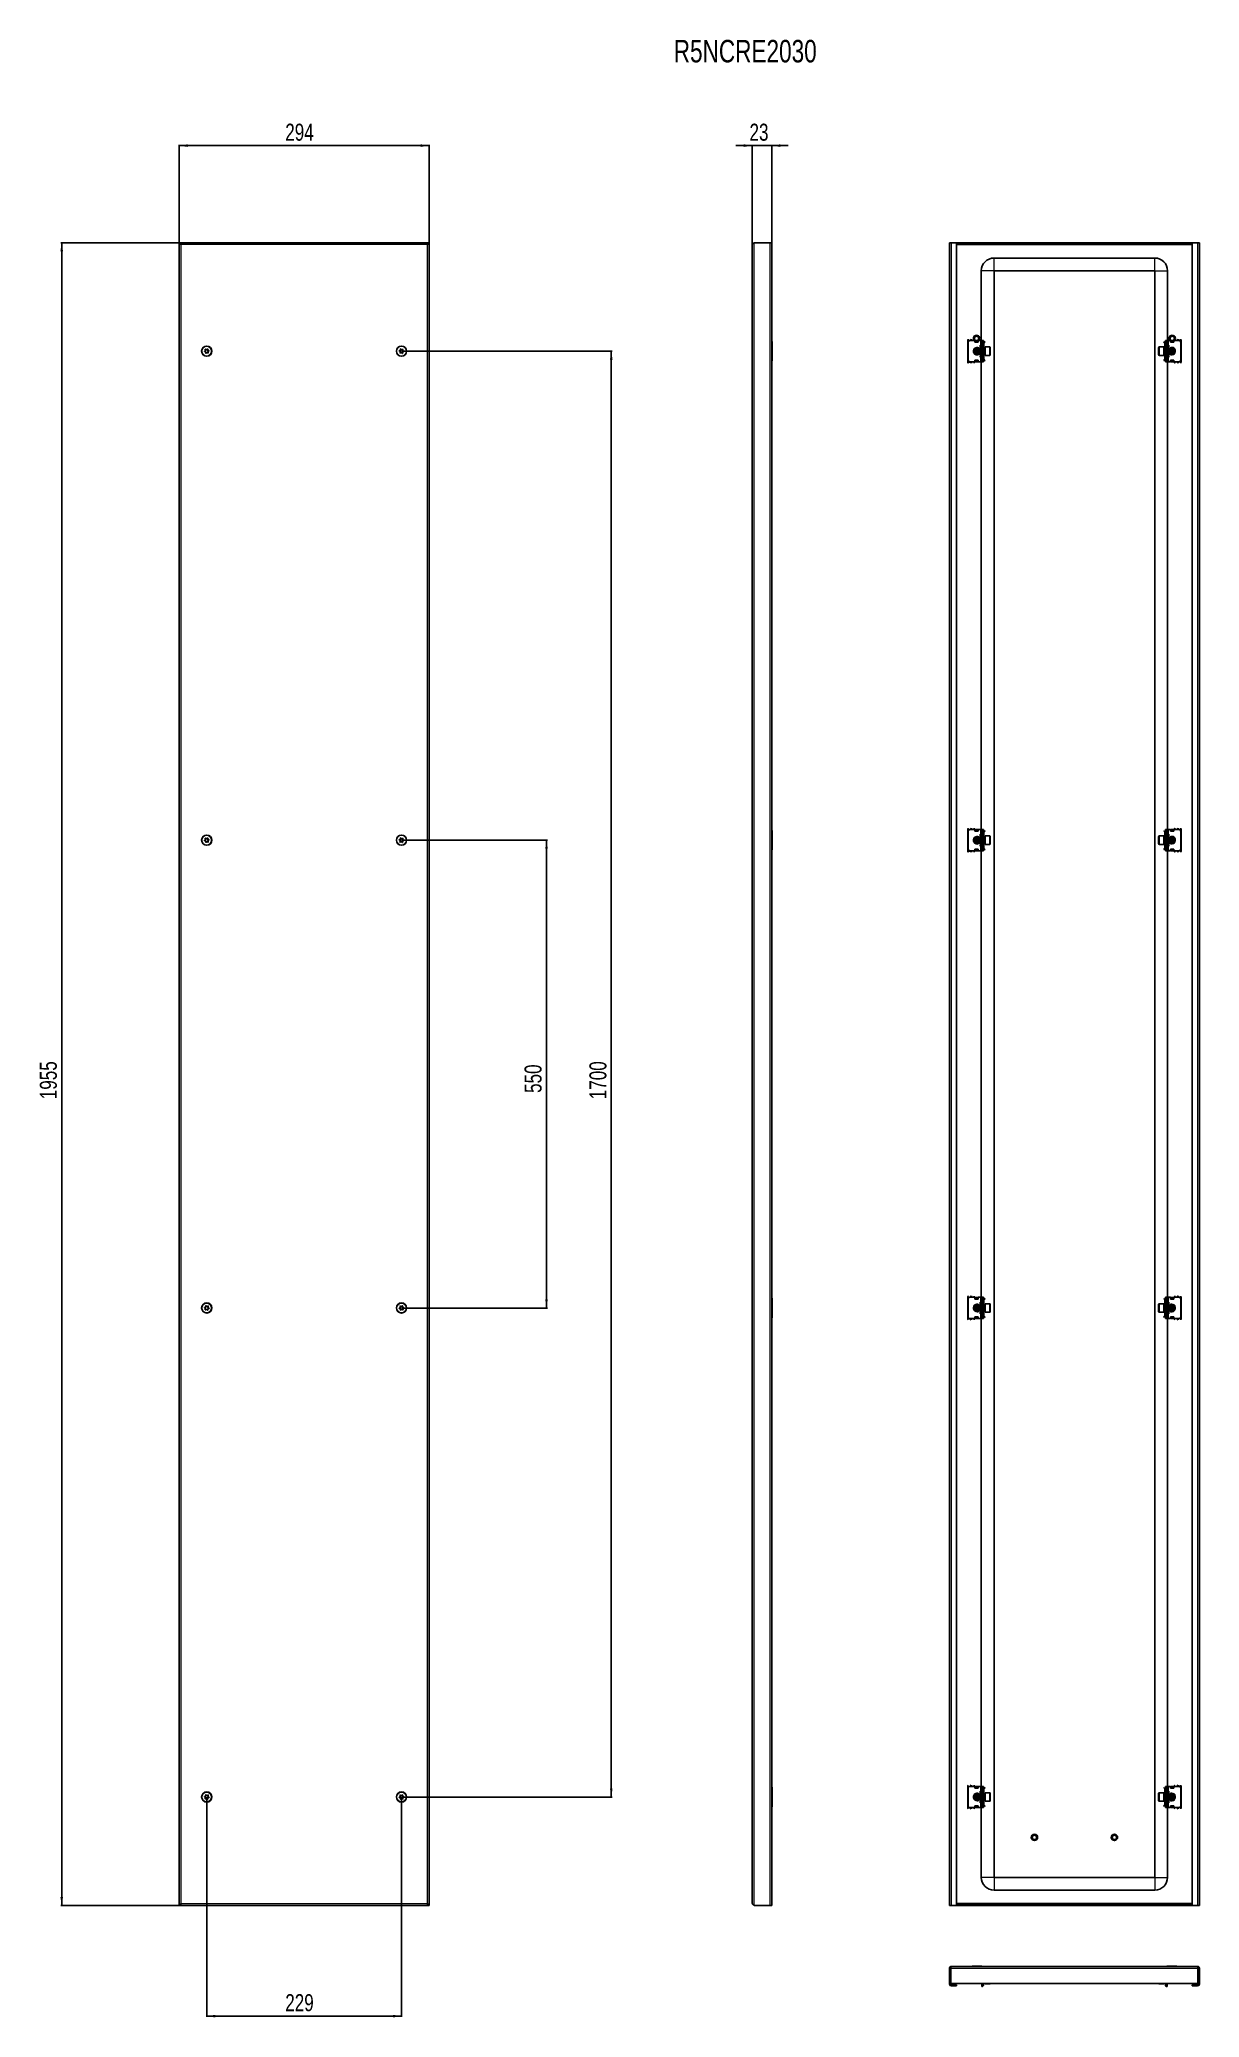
# Model space of a CAD drawing. Header units: millimetres. Extents: x 30 to 1394, y -1119 to 1206.
import ezdxf

# ---------------------------------------------------------------- set-up
doc = ezdxf.new("R2010")
doc.units = ezdxf.units.MM
doc.layers.add('FORMAT', color=7, linetype='Continuous')
doc.styles.add('SLDTEXTSTYLE0', font='TXT', dxfattribs={"width": 0.75})
doc.dimstyles.new('SLDDIMSTYLE0', dxfattribs={"dimtxt": 20, "dimasz": 10, "dimexe": 0, "dimexo": 0.0625, "dimgap": 5, "dimtad": 2, "dimdec": 1, "dimrnd": 1e-09, "dimzin": 12, "dimdsep": 46, "dimtxsty": 'SLDTEXTSTYLE0', "dimsah": 1, "dimcen": 0.09, "dimadec": 0, "dimazin": 3, "dimtfac": 1, "dimtmove": 0, "dimatfit": 0, "dimfxl": 0, "dimfrac": 2, "dimtolj": 1, "dimtzin": 12, "dimarcsym": 0})
doc.dimstyles.new('SLDDIMSTYLE1', dxfattribs={"dimtxt": 20, "dimasz": 10, "dimexe": 0, "dimexo": 0.0625, "dimgap": 5, "dimtad": 2, "dimdec": 1, "dimrnd": 1e-09, "dimzin": 12, "dimdsep": 46, "dimtxsty": 'SLDTEXTSTYLE0', "dimsah": 1, "dimcen": 0.09, "dimadec": 0, "dimazin": 3, "dimtfac": 1, "dimtofl": 0, "dimtmove": 0, "dimatfit": 3, "dimfxl": 0, "dimfrac": 2, "dimtolj": 1, "dimtzin": 12, "dimarcsym": 0})

msp = doc.modelspace()

# ---------------------------------------------------------------- texts
at = {"layer": 'FORMAT', "insert": (776.08, 1205.74), "char_height": 26.458, "attachment_point": 1, "style": 'SLDTEXTSTYLE0'}
msp.add_mtext('R5NCRE2030', dxfattribs=at)

# ---------------------------------------------------------------- blocks, each defined once
blk = doc.blocks.new('_D')
at = {"layer": 'FORMAT'}
for p, q in [((868.5, 1081.4), (849.3, 1081.4)), ((868.5, 965.2), (868.5, 1082.4)), ((868.5, 1081.4), (891.5, 1081.4)), ((891.5, 967.3), (891.5, 1082.4)), ((891.5, 1081.4), (910.7, 1081.4))]:
    blk.add_line(p, q, dxfattribs=at)
for points in [[(868.5, 1081.4), (858.5, 1083), (858.5, 1079.9)], [(891.5, 1081.4), (901.5, 1079.9), (901.5, 1083)]]:
    blk.add_solid(points, dxfattribs=at)
at = {"layer": 'FORMAT', "insert": (865.2, 1107.2), "char_height": 20, "attachment_point": 1, "style": 'SLDTEXTSTYLE0'}
blk.add_mtext('23', dxfattribs=at)
blk = doc.blocks.new('_D_1')
at = {"layer": 'FORMAT'}
for p, q in [((194.5, 967.2), (55.5, 967.2)), ((56.5, 967.2), (56.5, -987.8)), ((194.5, -987.8), (55.5, -987.8))]:
    blk.add_line(p, q, dxfattribs=at)
for points in [[(56.5, 967.2), (54.9, 957.2), (58, 957.2)], [(56.5, -987.8), (58, -977.8), (54.9, -977.8)]]:
    blk.add_solid(points, dxfattribs=at)
at = {"layer": 'FORMAT', "insert": (30.7, -39.8), "char_height": 20, "attachment_point": 1, "rotation": 90, "style": 'SLDTEXTSTYLE0'}
blk.add_mtext('1955', dxfattribs=at)
blk = doc.blocks.new('_D_2')
at = {"layer": 'FORMAT'}
for p, q in [((194.5, 967.3), (194.5, 1082.4)), ((194.5, 1081.4), (488.5, 1081.4)), ((488.5, 967.3), (488.5, 1082.4))]:
    blk.add_line(p, q, dxfattribs=at)
for points in [[(194.5, 1081.4), (204.5, 1079.9), (204.5, 1083)], [(488.5, 1081.4), (478.5, 1083), (478.5, 1079.9)]]:
    blk.add_solid(points, dxfattribs=at)
at = {"layer": 'FORMAT', "insert": (319.3, 1107.2), "char_height": 20, "attachment_point": 1, "style": 'SLDTEXTSTYLE0'}
blk.add_mtext('294', dxfattribs=at)
blk = doc.blocks.new('_D_3')
at = {"layer": 'FORMAT'}
for p, q in [((456, 839.7), (703.7, 839.7)), ((702.7, 839.7), (702.7, -860.3)), ((456, -860.3), (703.7, -860.3))]:
    blk.add_line(p, q, dxfattribs=at)
for points in [[(702.7, 839.7), (701.1, 829.7), (704.2, 829.7)], [(702.7, -860.3), (704.2, -850.3), (701.1, -850.3)]]:
    blk.add_solid(points, dxfattribs=at)
at = {"layer": 'FORMAT', "insert": (676.9, -39.8), "char_height": 20, "attachment_point": 1, "rotation": 90, "style": 'SLDTEXTSTYLE0'}
blk.add_mtext('1700', dxfattribs=at)
blk = doc.blocks.new('_D_4')
at = {"layer": 'FORMAT'}
for p, q in [((227, -860.3), (227, -1118.9)), ((456, -860.3), (456, -1118.9)), ((227, -1117.9), (456, -1117.9))]:
    blk.add_line(p, q, dxfattribs=at)
for points in [[(227, -1117.9), (237, -1119.5), (237, -1116.4)], [(456, -1117.9), (446, -1116.4), (446, -1119.5)]]:
    blk.add_solid(points, dxfattribs=at)
at = {"layer": 'FORMAT', "insert": (319.3, -1092.1), "char_height": 20, "attachment_point": 1, "style": 'SLDTEXTSTYLE0'}
blk.add_mtext('229', dxfattribs=at)
blk = doc.blocks.new('_D_5')
at = {"layer": 'FORMAT'}
for p, q in [((456, 264.7), (627.5, 264.7)), ((626.5, 264.7), (626.5, -285.3)), ((456, -285.3), (627.5, -285.3))]:
    blk.add_line(p, q, dxfattribs=at)
for points in [[(626.5, 264.7), (625, 254.7), (628, 254.7)], [(626.5, -285.3), (628, -275.3), (625, -275.3)]]:
    blk.add_solid(points, dxfattribs=at)
at = {"layer": 'FORMAT', "insert": (600.7, -32.4), "char_height": 20, "attachment_point": 1, "rotation": 90, "style": 'SLDTEXTSTYLE0'}
blk.add_mtext('550', dxfattribs=at)

# ---------------------------------------------------------------- dimensions: what is measured, and where the dimension line sits
at = {"layer": 'FORMAT'}
for base, p1, p2, angle, picture, middle in [((488.49, 1081.41), (194.49, 967.25), (488.49, 967.25), 0, '_D_2', (341.49, 1081.41)), ((56.49, -987.75), (194.49, 967.25), (194.49, -987.75), 90, '_D_1', (56.49, -10.25)), ((702.67, -860.25), (455.99, 839.75), (455.99, -860.25), 90, '_D_3', (702.67, -10.25)), ((626.5, -285.25), (455.99, 264.75), (455.99, -285.25), 90, '_D_5', (626.5, -10.25))]:
    dim = msp.add_linear_dim(base=base, p1=p1, p2=p2, angle=angle, dimstyle='SLDDIMSTYLE1', dxfattribs=at)
    dim.commit()
    dim.dimension.update_dxf_attribs({"geometry": picture, "text_midpoint": middle, "dimtype": 160})
for base, p1, p2, dimstyle, picture, middle in [((891.5, 1081.41), (868.5, 965.15), (891.5, 967.25), 'SLDDIMSTYLE0', '_D', (880, 1081.41)), ((455.99, -1117.92), (226.99, -860.25), (455.99, -860.25), 'SLDDIMSTYLE1', '_D_4', (341.49, -1117.92))]:
    dim = msp.add_linear_dim(base=base, p1=p1, p2=p2, dimstyle=dimstyle, dxfattribs=at)
    dim.commit()
    dim.dimension.update_dxf_attribs({"geometry": picture, "text_midpoint": middle, "dimtype": 160})

# ---------------------------------------------------------------- linework, layer by layer
at = {"color": 7, "linetype": 'Continuous', "lineweight": 25}
for p, q in [((194.49, 967.25), (194.49, -987.75)), ((194.49, 967.25), (195.99, 967.25)), ((196.19, 967.25), (195.99, 967.25)), ((486.79, 967.25), (196.19, 967.25)), ((196.19, 966.14), (196.19, 967.25)), ((486.79, 966.13), (486.79, 967.25)), ((486.99, 967.25), (486.79, 967.25)), ((486.99, 967.25), (488.49, 967.25)), ((488.49, -987.75), (488.49, 967.25)), ((868.5, -985.65), (868.5, 965.15)), ((870.6, 967.25), (889.4, 967.25)), ((889.4, 967.25), (891.5, 967.25)), ((891.5, 967.25), (891.5, -987.75)), ((1100.23, 967.25), (1102.33, 967.25)), ((1100.23, -987.75), (1100.23, 967.25)), ((1102.33, 967.25), (1108.73, 967.25)), ((1108.73, 967.25), (1108.73, -987.75)), ((1108.73, 967.25), (1385.73, 967.25)), ((1108.73, 965.75), (1385.73, 965.75)), ((1385.73, -987.75), (1385.73, 967.25)), ((1385.73, 967.25), (1392.13, 967.25)), ((1392.13, 967.25), (1394.23, 967.25)), ((1394.23, 967.25), (1394.23, -987.75)), ((1137.73, 934.25), (1137.73, 852.25)), ((1341.73, 949.25), (1152.73, 949.25)), ((1152.73, 934.25), (1152.73, -954.75)), ((1341.73, 934.25), (1152.73, 934.25)), ((1341.73, -954.75), (1341.73, 934.25)), ((1356.73, 852.25), (1356.73, 934.25)), ((868.5, 845.53), (868.2, 845.53)), ((868.2, 833.96), (868.2, 845.53)), ((892, 850.25), (892, 829.25)), ((1121.73, 852.5), (1121.73, 827)), ((1122.23, 850.25), (1122.23, 829.25)), ((1130.23, 852.25), (1124.23, 852.25)), ((1130.23, 852.25), (1130.23, 850.25)), ((1130.43, 851.46), (1130.23, 851.57)), ((1130.23, 850.25), (1134.23, 850.25)), ((1130.43, 850.25), (1130.43, 851.46)), ((1130.48, 851.87), (1130.81, 852.1)), ((1130.98, 851.87), (1130.48, 851.51)), ((1130.48, 851.51), (1130.48, 851.87)), ((1130.48, 850.6), (1130.48, 851.51)), ((1130.48, 850.25), (1130.48, 850.6)), ((1130.98, 852.02), (1130.98, 851.87)), ((1130.98, 851.87), (1131.38, 851.87)), ((1132.78, 842.75), (1132.23, 842.19)), ((1132.23, 842.19), (1132.23, 837.3)), ((1132.23, 837.3), (1132.78, 836.75)), ((1132.84, 842.75), (1132.78, 842.75)), ((1132.78, 842.75), (1132.78, 836.75)), ((1133.23, 842.19), (1132.84, 842.75)), ((1132.84, 842.75), (1132.84, 838.6)), ((1132.84, 838.6), (1132.84, 836.75)), ((1132.84, 836.75), (1133.23, 837.3)), ((1133.07, 851.87), (1133.48, 851.87)), ((1133.62, 842.75), (1133.23, 842.19)), ((1133.23, 842.19), (1133.23, 838.81)), ((1133.23, 838.81), (1133.23, 837.3)), ((1133.23, 837.3), (1133.62, 836.75)), ((1133.48, 851.87), (1133.48, 852.02)), ((1133.98, 851.51), (1133.48, 851.87)), ((1133.84, 842.75), (1133.62, 842.75)), ((1133.62, 842.75), (1133.62, 838.6)), ((1133.62, 838.6), (1133.62, 836.75)), ((1133.65, 852.1), (1133.98, 851.87)), ((1134.23, 842.19), (1133.84, 842.75)), ((1133.84, 842.75), (1133.84, 838.6)), ((1133.84, 838.6), (1133.84, 836.75)), ((1133.84, 836.75), (1134.23, 837.3)), ((1133.98, 851.87), (1133.98, 851.51)), ((1134.23, 851.57), (1133.98, 851.43)), ((1133.98, 851.51), (1133.98, 850.6)), ((1133.98, 850.6), (1133.98, 850.25)), ((1134.06, 842.44), (1134.3, 842.3)), ((1136.73, 852.25), (1134.23, 852.25)), ((1134.23, 850.25), (1134.23, 852.25)), ((1134.62, 842.75), (1134.23, 842.19)), ((1134.23, 842.19), (1134.23, 838.81)), ((1134.23, 838.81), (1134.23, 837.3)), ((1134.23, 837.3), (1134.62, 836.75)), ((1134.84, 842.75), (1134.62, 842.75)), ((1134.62, 842.75), (1134.62, 838.6)), ((1134.62, 838.6), (1134.62, 836.75)), ((1135.23, 842.19), (1134.84, 842.75)), ((1134.84, 842.75), (1134.84, 838.6)), ((1134.84, 838.6), (1134.84, 836.75)), ((1134.84, 836.75), (1135.23, 837.3)), ((1135.62, 842.75), (1135.23, 842.19)), ((1135.23, 842.19), (1135.23, 838.81)), ((1135.23, 838.81), (1135.23, 837.3)), ((1135.23, 837.3), (1135.62, 836.75)), ((1135.84, 842.75), (1135.62, 842.75)), ((1135.62, 842.75), (1135.62, 838.6)), ((1135.62, 838.6), (1135.62, 836.75)), ((1136.23, 842.19), (1135.84, 842.75)), ((1135.84, 842.75), (1135.84, 838.6)), ((1135.84, 838.6), (1135.84, 836.75)), ((1135.84, 836.75), (1136.23, 837.3)), ((1136.23, 846.75), (1136.23, 844.75)), ((1136.73, 846.75), (1136.23, 846.75)), ((1136.23, 845), (1137.23, 845)), ((1136.23, 844.75), (1137.91, 843.78)), ((1137.73, 843.75), (1136.23, 843.75)), ((1136.23, 843.75), (1136.23, 835.75)), ((1138.23, 852.25), (1136.73, 852.25)), ((1138.23, 846.75), (1136.73, 846.75)), ((1137.23, 845), (1137.73, 845)), ((1137.73, 845), (1137.73, 843.88)), ((1138.23, 850.25), (1138.23, 852.25)), ((1138.23, 852.25), (1140.23, 852.25)), ((1138.23, 850.25), (1138.23, 829.25)), ((1139.23, 829.25), (1139.23, 850.25)), ((1140.23, 852.25), (1140.23, 851.98)), ((1140.23, 851.98), (1140.23, 827.51)), ((1140.23, 851.16), (1140.44, 850.95)), ((1140.73, 848.5), (1140.23, 848.5)), ((1140.73, 845), (1140.23, 845)), ((1140.62, 842.75), (1140.23, 842.19)), ((1140.23, 837.3), (1140.62, 836.75)), ((1140.84, 842.75), (1140.62, 842.75)), ((1140.62, 842.75), (1140.62, 838.6)), ((1140.62, 838.6), (1140.62, 836.75)), ((1140.73, 850.25), (1140.73, 849.79)), ((1140.73, 845), (1140.73, 848.5)), ((1140.73, 842.75), (1140.73, 845)), ((1140.82, 849.91), (1141.79, 850.89)), ((1141.17, 849.56), (1140.82, 849.91)), ((1141.23, 842.19), (1140.84, 842.75)), ((1140.84, 842.75), (1140.84, 838.6)), ((1140.84, 838.6), (1140.84, 836.75)), ((1140.84, 836.75), (1141.23, 837.3)), ((1141.17, 849.56), (1142.14, 850.53)), ((1141.62, 842.75), (1141.23, 842.19)), ((1141.23, 842.19), (1141.23, 838.81)), ((1141.23, 838.81), (1141.23, 837.3)), ((1141.23, 837.3), (1141.62, 836.75)), ((1141.98, 842.75), (1141.62, 842.75)), ((1141.62, 842.75), (1141.62, 838.6)), ((1141.62, 838.6), (1141.62, 836.75)), ((1141.79, 850.89), (1142.14, 850.53)), ((1147.63, 844.75), (1142.23, 844.75)), ((1142.23, 844.75), (1142.23, 834.75)), ((1148.23, 844.15), (1148.23, 835.35)), ((1346.23, 843.81), (1346.23, 844.15)), ((1346.23, 835.35), (1346.23, 843.81)), ((1352.23, 844.75), (1346.83, 844.75)), ((1352.23, 844.37), (1352.23, 844.75)), ((1352.23, 834.75), (1352.23, 844.37)), ((1352.67, 850.89), (1352.32, 850.53)), ((1353.29, 849.56), (1352.32, 850.53)), ((1352.84, 842.75), (1352.48, 842.75)), ((1353.64, 849.91), (1352.67, 850.89)), ((1353.23, 842.19), (1352.84, 842.75)), ((1352.84, 838.6), (1352.84, 842.75)), ((1352.84, 836.75), (1352.84, 838.6)), ((1352.84, 836.75), (1353.23, 837.3)), ((1353.62, 842.75), (1353.23, 842.19)), ((1353.23, 838.81), (1353.23, 842.19)), ((1353.23, 837.3), (1353.23, 838.81)), ((1353.23, 837.3), (1353.62, 836.75)), ((1353.29, 849.56), (1353.64, 849.91)), ((1353.84, 842.75), (1353.62, 842.75)), ((1353.62, 838.6), (1353.62, 842.75)), ((1353.62, 836.75), (1353.62, 838.6)), ((1353.73, 850.25), (1353.73, 849.85)), ((1353.73, 848.5), (1354.23, 848.5)), ((1353.73, 848.5), (1353.73, 845)), ((1354.23, 845), (1353.73, 845)), ((1353.73, 845), (1353.73, 842.75)), ((1354.23, 842.19), (1353.84, 842.75)), ((1353.84, 838.6), (1353.84, 842.75)), ((1353.84, 836.75), (1353.84, 838.6)), ((1353.84, 836.75), (1354.23, 837.3)), ((1354.02, 850.95), (1354.23, 851.16)), ((1354.23, 852.25), (1356.23, 852.25)), ((1354.23, 851.98), (1354.23, 852.25)), ((1354.23, 827.51), (1354.23, 851.98)), ((1355.23, 850.25), (1355.23, 829.25)), ((1356.23, 852.25), (1356.23, 850.25)), ((1356.23, 852.25), (1357.73, 852.25)), ((1356.23, 829.25), (1356.23, 850.25)), ((1357.73, 846.75), (1356.23, 846.75)), ((1356.55, 843.78), (1358.23, 844.75)), ((1356.73, 843.88), (1356.73, 845)), ((1356.73, 845), (1357.23, 845)), ((1358.23, 843.75), (1356.73, 843.75)), ((1357.23, 845), (1358.23, 845)), ((1357.73, 852.25), (1360.23, 852.25)), ((1358.23, 846.75), (1357.73, 846.75)), ((1358.23, 844.75), (1358.23, 846.75)), ((1358.23, 835.75), (1358.23, 843.75)), ((1358.62, 842.75), (1358.23, 842.19)), ((1358.23, 837.3), (1358.62, 836.75)), ((1358.84, 842.75), (1358.62, 842.75)), ((1358.62, 838.6), (1358.62, 842.75)), ((1358.62, 836.75), (1358.62, 838.6)), ((1359.23, 842.19), (1358.84, 842.75)), ((1358.84, 838.6), (1358.84, 842.75)), ((1358.84, 836.75), (1358.84, 838.6)), ((1358.84, 836.75), (1359.23, 837.3)), ((1359.62, 842.75), (1359.23, 842.19)), ((1359.23, 838.81), (1359.23, 842.19)), ((1359.23, 837.3), (1359.23, 838.81)), ((1359.23, 837.3), (1359.62, 836.75)), ((1359.84, 842.75), (1359.62, 842.75)), ((1359.62, 838.6), (1359.62, 842.75)), ((1359.62, 836.75), (1359.62, 838.6)), ((1360.23, 842.19), (1359.84, 842.75)), ((1359.84, 838.6), (1359.84, 842.75)), ((1359.84, 836.75), (1359.84, 838.6)), ((1359.84, 836.75), (1360.23, 837.3)), ((1360.15, 842.3), (1360.4, 842.44)), ((1360.23, 852.25), (1360.23, 850.25)), ((1360.48, 851.43), (1360.23, 851.57)), ((1360.23, 850.25), (1364.23, 850.25)), ((1360.62, 842.75), (1360.23, 842.19)), ((1360.23, 838.81), (1360.23, 842.19)), ((1360.23, 837.3), (1360.23, 838.81)), ((1360.23, 837.3), (1360.62, 836.75)), ((1360.48, 851.87), (1360.81, 852.1)), ((1360.98, 851.87), (1360.48, 851.51)), ((1360.48, 851.51), (1360.48, 851.87)), ((1360.48, 850.6), (1360.48, 851.51)), ((1360.48, 850.25), (1360.48, 850.6)), ((1360.84, 842.75), (1360.62, 842.75)), ((1360.62, 838.6), (1360.62, 842.75)), ((1360.62, 836.75), (1360.62, 838.6)), ((1361.23, 842.19), (1360.84, 842.75)), ((1360.84, 838.6), (1360.84, 842.75)), ((1360.84, 836.75), (1360.84, 838.6)), ((1360.84, 836.75), (1361.23, 837.3)), ((1360.98, 852.02), (1360.98, 851.87)), ((1360.98, 851.87), (1361.38, 851.87)), ((1361.62, 842.75), (1361.23, 842.19)), ((1361.23, 838.81), (1361.23, 842.19)), ((1361.23, 837.3), (1361.23, 838.81)), ((1361.23, 837.3), (1361.62, 836.75)), ((1361.67, 842.75), (1361.62, 842.75)), ((1361.62, 838.6), (1361.62, 842.75)), ((1361.62, 836.75), (1361.62, 838.6)), ((1362.23, 842.19), (1361.67, 842.75)), ((1361.67, 842.52), (1361.67, 842.75)), ((1361.67, 836.75), (1361.67, 842.52)), ((1361.67, 836.75), (1362.23, 837.3)), ((1362.23, 842.01), (1362.23, 842.19)), ((1362.23, 837.3), (1362.23, 842.01)), ((1363.07, 851.87), (1363.48, 851.87)), ((1363.48, 851.87), (1363.48, 852.02)), ((1363.98, 851.51), (1363.48, 851.87)), ((1363.65, 852.1), (1363.98, 851.87)), ((1363.98, 851.87), (1363.98, 851.51)), ((1363.98, 851.51), (1363.98, 850.6)), ((1363.98, 850.6), (1363.98, 850.25)), ((1364.23, 851.57), (1364.03, 851.46)), ((1364.03, 851.46), (1364.03, 850.25)), ((1364.23, 850.25), (1364.23, 852.25)), ((1364.23, 852.25), (1370.23, 852.25)), ((1372.23, 829.25), (1372.23, 850.25)), ((1372.73, 827), (1372.73, 852.5)), ((868.2, 833.96), (868.5, 833.96)), ((1130.23, 827.25), (1124.23, 827.25)), ((1129.73, 827.25), (1129.73, 827)), ((1130.23, 829.25), (1130.23, 827.25)), ((1134.23, 829.25), (1130.23, 829.25)), ((1130.23, 827.36), (1130.43, 827.36)), ((1130.43, 827.36), (1130.43, 829.25)), ((1130.48, 828.89), (1130.48, 829.25)), ((1130.48, 827.98), (1130.48, 828.89)), ((1130.48, 827.98), (1130.98, 827.63)), ((1130.48, 827.63), (1130.48, 827.98)), ((1130.98, 827.27), (1130.48, 827.63)), ((1133.48, 827.63), (1130.98, 827.63)), ((1130.98, 827.63), (1130.98, 827.27)), ((1133.48, 827.27), (1130.98, 827.27)), ((1131.71, 837.18), (1132.54, 836.99)), ((1132.78, 836.75), (1132.84, 836.75)), ((1133.02, 837), (1133.39, 837.07)), ((1133.48, 827.63), (1133.98, 827.98)), ((1133.48, 827.27), (1133.48, 827.63)), ((1133.98, 827.63), (1133.48, 827.27)), ((1133.62, 836.75), (1133.84, 836.75)), ((1133.98, 829.25), (1133.98, 828.89)), ((1133.98, 828.89), (1133.98, 827.98)), ((1133.98, 827.98), (1133.98, 827.63)), ((1134.3, 837.19), (1134.06, 837.06)), ((1134.23, 827.25), (1134.23, 829.25)), ((1136.73, 827.25), (1134.23, 827.25)), ((1134.62, 836.75), (1134.84, 836.75)), ((1135.62, 836.75), (1135.84, 836.75)), ((1136.23, 835.75), (1137.73, 835.75)), ((1137.91, 835.71), (1136.23, 834.75)), ((1136.23, 834.75), (1136.23, 832.75)), ((1137.23, 834.5), (1136.23, 834.5)), ((1136.23, 832.75), (1136.73, 832.75)), ((1136.73, 832.75), (1138.23, 832.75)), ((1138.23, 827.25), (1136.73, 827.25)), ((1137.73, 834.5), (1137.23, 834.5)), ((1137.73, 835.61), (1137.73, 834.5)), ((1137.73, 827.25), (1137.73, 277.25)), ((1138.23, 827.25), (1138.23, 829.25)), ((1140.23, 827.25), (1138.23, 827.25)), ((1140.23, 834.5), (1140.73, 834.5)), ((1140.73, 831), (1140.23, 831)), ((1140.44, 828.54), (1140.23, 828.33)), ((1140.23, 827.51), (1140.23, 827.25)), ((1140.62, 836.75), (1140.84, 836.75)), ((1140.73, 834.5), (1140.73, 836.75)), ((1140.73, 831), (1140.73, 834.5)), ((1140.73, 829.25), (1140.73, 829.64)), ((1141.17, 829.94), (1140.82, 829.58)), ((1140.82, 829.58), (1141.79, 828.61)), ((1141.17, 829.94), (1142.14, 828.96)), ((1141.62, 836.75), (1141.98, 836.75)), ((1141.79, 828.61), (1142.14, 828.96)), ((1142.23, 834.75), (1147.63, 834.75)), ((1346.83, 834.75), (1352.23, 834.75)), ((1353.29, 829.94), (1352.32, 828.96)), ((1352.67, 828.61), (1352.32, 828.96)), ((1352.48, 836.75), (1352.84, 836.75)), ((1353.64, 829.58), (1352.67, 828.61)), ((1353.29, 829.94), (1353.64, 829.58)), ((1353.62, 836.75), (1353.84, 836.75)), ((1353.73, 836.75), (1353.73, 834.5)), ((1353.73, 834.5), (1354.23, 834.5)), ((1353.73, 834.5), (1353.73, 831)), ((1353.73, 831), (1354.23, 831)), ((1353.73, 829.25), (1353.73, 829.71)), ((1354.23, 828.33), (1354.02, 828.54)), ((1354.23, 827.25), (1354.23, 827.51)), ((1356.23, 827.25), (1354.23, 827.25)), ((1356.23, 832.75), (1357.73, 832.75)), ((1356.23, 829.25), (1356.23, 827.25)), ((1356.23, 827.25), (1357.73, 827.25)), ((1358.23, 834.75), (1356.55, 835.71)), ((1356.73, 835.75), (1358.23, 835.75)), ((1356.73, 834.5), (1356.73, 835.61)), ((1357.23, 834.5), (1356.73, 834.5)), ((1356.73, 277.25), (1356.73, 827.25)), ((1358.23, 834.5), (1357.23, 834.5)), ((1357.73, 832.75), (1358.23, 832.75)), ((1357.73, 827.25), (1360.23, 827.25)), ((1358.23, 832.75), (1358.23, 834.75)), ((1358.62, 836.75), (1358.84, 836.75)), ((1359.62, 836.75), (1359.84, 836.75)), ((1360.4, 837.06), (1360.15, 837.19)), ((1364.23, 829.25), (1360.23, 829.25)), ((1360.23, 829.25), (1360.23, 827.25)), ((1360.48, 828.89), (1360.48, 829.25)), ((1360.48, 827.98), (1360.48, 828.89)), ((1360.48, 827.98), (1360.98, 827.63)), ((1360.48, 827.63), (1360.48, 827.98)), ((1360.98, 827.27), (1360.48, 827.63)), ((1360.62, 836.75), (1360.84, 836.75)), ((1363.48, 827.63), (1360.98, 827.63)), ((1360.98, 827.63), (1360.98, 827.27)), ((1363.48, 827.27), (1360.98, 827.27)), ((1361.07, 837.07), (1361.44, 837)), ((1361.62, 836.75), (1361.67, 836.75)), ((1361.92, 836.99), (1362.75, 837.18)), ((1363.48, 827.63), (1363.98, 827.98)), ((1363.48, 827.27), (1363.48, 827.63)), ((1363.98, 827.63), (1363.48, 827.27)), ((1363.98, 829.25), (1363.98, 828.89)), ((1363.98, 828.89), (1363.98, 827.98)), ((1363.98, 827.98), (1363.98, 827.63)), ((1364.03, 829.25), (1364.03, 827.36)), ((1364.03, 827.36), (1364.23, 827.36)), ((1364.23, 827.25), (1364.23, 829.25)), ((1364.23, 827.25), (1370.23, 827.25)), ((1364.73, 827), (1364.73, 827.25)), ((868.5, 270.53), (868.2, 270.53)), ((868.2, 258.96), (868.2, 270.53)), ((868.2, 258.96), (868.5, 258.96)), ((892, 275.25), (892, 254.25)), ((1121.73, 277.5), (1121.73, 252)), ((1122.23, 275.25), (1122.23, 254.25)), ((1130.23, 277.25), (1124.23, 277.25)), ((1129.73, 277.5), (1129.73, 277.25)), ((1130.23, 277.25), (1130.23, 275.25)), ((1130.43, 277.13), (1130.23, 277.13)), ((1130.23, 275.25), (1134.23, 275.25)), ((1130.43, 275.25), (1130.43, 277.13)), ((1130.48, 276.87), (1130.98, 277.22)), ((1130.98, 276.87), (1130.48, 276.51)), ((1130.48, 276.51), (1130.48, 276.87)), ((1130.48, 275.6), (1130.48, 276.51)), ((1130.48, 275.25), (1130.48, 275.6)), ((1130.98, 277.22), (1130.98, 276.87)), ((1130.98, 277.22), (1133.48, 277.22)), ((1130.98, 276.87), (1133.48, 276.87)), ((1131.71, 262.18), (1132.54, 261.99)), ((1132.78, 267.75), (1132.23, 267.19)), ((1132.23, 267.19), (1132.23, 262.3)), ((1132.23, 262.3), (1132.78, 261.75)), ((1132.84, 267.75), (1132.78, 267.75)), ((1132.78, 267.75), (1132.78, 261.75)), ((1132.78, 261.75), (1132.84, 261.75)), ((1133.23, 267.19), (1132.84, 267.75)), ((1132.84, 267.75), (1132.84, 263.6)), ((1132.84, 263.6), (1132.84, 261.75)), ((1132.84, 261.75), (1133.23, 262.3)), ((1133.02, 262), (1133.39, 262.07)), ((1133.62, 267.75), (1133.23, 267.19)), ((1133.23, 267.19), (1133.23, 263.81)), ((1133.23, 263.81), (1133.23, 262.3)), ((1133.23, 262.3), (1133.62, 261.75)), ((1133.48, 276.87), (1133.48, 277.22)), ((1133.48, 277.22), (1133.98, 276.87)), ((1133.98, 276.51), (1133.48, 276.87)), ((1133.84, 267.75), (1133.62, 267.75)), ((1133.62, 267.75), (1133.62, 263.6)), ((1133.62, 263.6), (1133.62, 261.75)), ((1133.62, 261.75), (1133.84, 261.75)), ((1134.23, 267.19), (1133.84, 267.75)), ((1133.84, 267.75), (1133.84, 263.6)), ((1133.84, 263.6), (1133.84, 261.75)), ((1133.84, 261.75), (1134.23, 262.3)), ((1133.98, 276.87), (1133.98, 276.51)), ((1133.98, 276.51), (1133.98, 275.6)), ((1133.98, 275.6), (1133.98, 275.25)), ((1134.06, 267.44), (1134.3, 267.3)), ((1134.3, 262.19), (1134.06, 262.06)), ((1136.73, 277.25), (1134.23, 277.25)), ((1134.23, 275.25), (1134.23, 277.25)), ((1134.62, 267.75), (1134.23, 267.19)), ((1134.23, 267.19), (1134.23, 263.81)), ((1134.23, 263.81), (1134.23, 262.3)), ((1134.23, 262.3), (1134.62, 261.75)), ((1134.84, 267.75), (1134.62, 267.75)), ((1134.62, 267.75), (1134.62, 263.6)), ((1134.62, 263.6), (1134.62, 261.75)), ((1134.62, 261.75), (1134.84, 261.75)), ((1135.23, 267.19), (1134.84, 267.75)), ((1134.84, 267.75), (1134.84, 263.6)), ((1134.84, 263.6), (1134.84, 261.75)), ((1134.84, 261.75), (1135.23, 262.3)), ((1135.62, 267.75), (1135.23, 267.19)), ((1135.23, 267.19), (1135.23, 263.81)), ((1135.23, 263.81), (1135.23, 262.3)), ((1135.23, 262.3), (1135.62, 261.75)), ((1135.84, 267.75), (1135.62, 267.75)), ((1135.62, 267.75), (1135.62, 263.6)), ((1135.62, 263.6), (1135.62, 261.75)), ((1135.62, 261.75), (1135.84, 261.75)), ((1136.23, 267.19), (1135.84, 267.75)), ((1135.84, 267.75), (1135.84, 263.6)), ((1135.84, 263.6), (1135.84, 261.75)), ((1135.84, 261.75), (1136.23, 262.3)), ((1136.23, 271.75), (1136.23, 269.75)), ((1136.73, 271.75), (1136.23, 271.75)), ((1136.23, 270), (1137.23, 270)), ((1136.23, 269.75), (1137.91, 268.78)), ((1137.73, 268.75), (1136.23, 268.75)), ((1136.23, 268.75), (1136.23, 260.75)), ((1136.23, 260.75), (1137.73, 260.75)), ((1137.91, 260.71), (1136.23, 259.75)), ((1136.23, 259.75), (1136.23, 257.75)), ((1137.23, 259.5), (1136.23, 259.5)), ((1136.23, 257.75), (1136.73, 257.75)), ((1138.23, 277.25), (1136.73, 277.25)), ((1138.23, 271.75), (1136.73, 271.75)), ((1136.73, 257.75), (1138.23, 257.75)), ((1137.23, 270), (1137.73, 270)), ((1137.73, 259.5), (1137.23, 259.5)), ((1137.73, 270), (1137.73, 268.88)), ((1137.73, 260.61), (1137.73, 259.5)), ((1138.23, 275.25), (1138.23, 277.25)), ((1138.23, 277.25), (1140.23, 277.25)), ((1138.23, 275.25), (1138.23, 254.25)), ((1139.23, 254.25), (1139.23, 275.25)), ((1140.23, 277.25), (1140.23, 276.98)), ((1140.23, 276.98), (1140.23, 252.51)), ((1140.23, 276.16), (1140.44, 275.95)), ((1140.73, 273.5), (1140.23, 273.5)), ((1140.73, 270), (1140.23, 270)), ((1140.62, 267.75), (1140.23, 267.19)), ((1140.23, 262.3), (1140.62, 261.75)), ((1140.23, 259.5), (1140.73, 259.5)), ((1140.73, 256), (1140.23, 256)), ((1140.84, 267.75), (1140.62, 267.75)), ((1140.62, 267.75), (1140.62, 263.6)), ((1140.62, 263.6), (1140.62, 261.75)), ((1140.62, 261.75), (1140.84, 261.75)), ((1140.73, 275.25), (1140.73, 274.79)), ((1140.73, 270), (1140.73, 273.5)), ((1140.73, 267.75), (1140.73, 270)), ((1140.73, 259.5), (1140.73, 261.75)), ((1140.73, 256), (1140.73, 259.5)), ((1140.82, 274.91), (1141.79, 275.89)), ((1141.17, 274.56), (1140.82, 274.91)), ((1141.23, 267.19), (1140.84, 267.75)), ((1140.84, 267.75), (1140.84, 263.6)), ((1140.84, 263.6), (1140.84, 261.75)), ((1140.84, 261.75), (1141.23, 262.3)), ((1141.17, 274.56), (1142.14, 275.53)), ((1141.62, 267.75), (1141.23, 267.19)), ((1141.23, 267.19), (1141.23, 263.81)), ((1141.23, 263.81), (1141.23, 262.3)), ((1141.23, 262.3), (1141.62, 261.75)), ((1141.98, 267.75), (1141.62, 267.75)), ((1141.62, 267.75), (1141.62, 263.6)), ((1141.62, 263.6), (1141.62, 261.75)), ((1141.62, 261.75), (1141.98, 261.75)), ((1141.79, 275.89), (1142.14, 275.53)), ((1147.63, 269.75), (1142.23, 269.75)), ((1142.23, 269.75), (1142.23, 259.75)), ((1142.23, 259.75), (1147.63, 259.75)), ((1148.23, 269.15), (1148.23, 260.35)), ((1346.23, 268.81), (1346.23, 269.15)), ((1346.23, 260.35), (1346.23, 268.81)), ((1352.23, 269.75), (1346.83, 269.75)), ((1346.83, 259.75), (1352.23, 259.75)), ((1352.23, 269.37), (1352.23, 269.75)), ((1352.23, 259.75), (1352.23, 269.37)), ((1352.67, 275.89), (1352.32, 275.53)), ((1353.29, 274.56), (1352.32, 275.53)), ((1352.84, 267.75), (1352.48, 267.75)), ((1352.48, 261.75), (1352.84, 261.75)), ((1353.64, 274.91), (1352.67, 275.89)), ((1353.23, 267.19), (1352.84, 267.75)), ((1352.84, 263.6), (1352.84, 267.75)), ((1352.84, 261.75), (1352.84, 263.6)), ((1352.84, 261.75), (1353.23, 262.3)), ((1353.62, 267.75), (1353.23, 267.19)), ((1353.23, 263.81), (1353.23, 267.19)), ((1353.23, 262.3), (1353.23, 263.81)), ((1353.23, 262.3), (1353.62, 261.75)), ((1353.29, 274.56), (1353.64, 274.91)), ((1353.84, 267.75), (1353.62, 267.75)), ((1353.62, 263.6), (1353.62, 267.75)), ((1353.62, 261.75), (1353.62, 263.6)), ((1353.62, 261.75), (1353.84, 261.75)), ((1353.73, 275.25), (1353.73, 274.85)), ((1353.73, 273.5), (1354.23, 273.5)), ((1353.73, 273.5), (1353.73, 270)), ((1354.23, 270), (1353.73, 270)), ((1353.73, 270), (1353.73, 267.75)), ((1353.73, 261.75), (1353.73, 259.5)), ((1353.73, 259.5), (1354.23, 259.5)), ((1353.73, 259.5), (1353.73, 256)), ((1353.73, 256), (1354.23, 256)), ((1354.23, 267.19), (1353.84, 267.75)), ((1353.84, 263.6), (1353.84, 267.75)), ((1353.84, 261.75), (1353.84, 263.6)), ((1353.84, 261.75), (1354.23, 262.3)), ((1354.02, 275.95), (1354.23, 276.16)), ((1354.23, 277.25), (1356.23, 277.25)), ((1354.23, 276.98), (1354.23, 277.25)), ((1354.23, 252.51), (1354.23, 276.98)), ((1355.23, 275.25), (1355.23, 254.25)), ((1356.23, 277.25), (1356.23, 275.25)), ((1356.23, 277.25), (1357.73, 277.25)), ((1356.23, 254.25), (1356.23, 275.25)), ((1357.73, 271.75), (1356.23, 271.75)), ((1356.23, 257.75), (1357.73, 257.75)), ((1356.55, 268.78), (1358.23, 269.75)), ((1358.23, 259.75), (1356.55, 260.71)), ((1356.73, 268.88), (1356.73, 270)), ((1356.73, 270), (1357.23, 270)), ((1358.23, 268.75), (1356.73, 268.75)), ((1356.73, 260.75), (1358.23, 260.75)), ((1356.73, 259.5), (1356.73, 260.61)), ((1357.23, 259.5), (1356.73, 259.5)), ((1357.23, 270), (1358.23, 270)), ((1358.23, 259.5), (1357.23, 259.5)), ((1357.73, 277.25), (1360.23, 277.25)), ((1358.23, 271.75), (1357.73, 271.75)), ((1357.73, 257.75), (1358.23, 257.75)), ((1358.23, 269.75), (1358.23, 271.75)), ((1358.23, 260.75), (1358.23, 268.75)), ((1358.62, 267.75), (1358.23, 267.19)), ((1358.23, 262.3), (1358.62, 261.75)), ((1358.23, 257.75), (1358.23, 259.75)), ((1358.84, 267.75), (1358.62, 267.75)), ((1358.62, 263.6), (1358.62, 267.75)), ((1358.62, 261.75), (1358.62, 263.6)), ((1358.62, 261.75), (1358.84, 261.75)), ((1359.23, 267.19), (1358.84, 267.75)), ((1358.84, 263.6), (1358.84, 267.75)), ((1358.84, 261.75), (1358.84, 263.6)), ((1358.84, 261.75), (1359.23, 262.3)), ((1359.62, 267.75), (1359.23, 267.19)), ((1359.23, 263.81), (1359.23, 267.19)), ((1359.23, 262.3), (1359.23, 263.81)), ((1359.23, 262.3), (1359.62, 261.75)), ((1359.84, 267.75), (1359.62, 267.75)), ((1359.62, 263.6), (1359.62, 267.75)), ((1359.62, 261.75), (1359.62, 263.6)), ((1359.62, 261.75), (1359.84, 261.75)), ((1360.23, 267.19), (1359.84, 267.75)), ((1359.84, 263.6), (1359.84, 267.75)), ((1359.84, 261.75), (1359.84, 263.6)), ((1359.84, 261.75), (1360.23, 262.3)), ((1360.15, 267.3), (1360.4, 267.44)), ((1360.4, 262.06), (1360.15, 262.19)), ((1360.23, 277.25), (1360.23, 275.25)), ((1360.23, 275.25), (1364.23, 275.25)), ((1360.62, 267.75), (1360.23, 267.19)), ((1360.23, 263.81), (1360.23, 267.19)), ((1360.23, 262.3), (1360.23, 263.81)), ((1360.23, 262.3), (1360.62, 261.75)), ((1360.48, 276.87), (1360.98, 277.22)), ((1360.98, 276.87), (1360.48, 276.51)), ((1360.48, 276.51), (1360.48, 276.87)), ((1360.48, 275.6), (1360.48, 276.51)), ((1360.48, 275.25), (1360.48, 275.6)), ((1360.84, 267.75), (1360.62, 267.75)), ((1360.62, 263.6), (1360.62, 267.75)), ((1360.62, 261.75), (1360.62, 263.6)), ((1360.62, 261.75), (1360.84, 261.75)), ((1361.23, 267.19), (1360.84, 267.75)), ((1360.84, 263.6), (1360.84, 267.75)), ((1360.84, 261.75), (1360.84, 263.6)), ((1360.84, 261.75), (1361.23, 262.3)), ((1360.98, 277.22), (1360.98, 276.87)), ((1360.98, 277.22), (1363.48, 277.22)), ((1360.98, 276.87), (1363.48, 276.87)), ((1361.07, 262.07), (1361.44, 262)), ((1361.62, 267.75), (1361.23, 267.19)), ((1361.23, 263.81), (1361.23, 267.19)), ((1361.23, 262.3), (1361.23, 263.81)), ((1361.23, 262.3), (1361.62, 261.75)), ((1361.67, 267.75), (1361.62, 267.75)), ((1361.62, 263.6), (1361.62, 267.75)), ((1361.62, 261.75), (1361.62, 263.6)), ((1361.62, 261.75), (1361.67, 261.75)), ((1362.23, 267.19), (1361.67, 267.75)), ((1361.67, 267.52), (1361.67, 267.75)), ((1361.67, 261.75), (1361.67, 267.52)), ((1361.67, 261.75), (1362.23, 262.3)), ((1361.92, 261.99), (1362.75, 262.18)), ((1362.23, 267.01), (1362.23, 267.19)), ((1362.23, 262.3), (1362.23, 267.01)), ((1363.48, 276.87), (1363.48, 277.22)), ((1363.48, 277.22), (1363.98, 276.87)), ((1363.98, 276.51), (1363.48, 276.87)), ((1363.98, 276.87), (1363.98, 276.51)), ((1363.98, 276.51), (1363.98, 275.6)), ((1363.98, 275.6), (1363.98, 275.25)), ((1364.03, 277.13), (1364.03, 275.25)), ((1364.23, 277.13), (1364.03, 277.13)), ((1364.23, 275.25), (1364.23, 277.25)), ((1364.23, 277.25), (1370.23, 277.25)), ((1364.73, 277.25), (1364.73, 277.5)), ((1372.23, 254.25), (1372.23, 275.25)), ((1372.73, 252), (1372.73, 277.5)), ((1130.23, 252.25), (1124.23, 252.25)), ((1129.73, 252.25), (1129.73, 252)), ((1134.23, 254.25), (1130.23, 254.25)), ((1130.23, 254.25), (1130.23, 252.25)), ((1130.23, 252.36), (1130.43, 252.36)), ((1130.43, 252.36), (1130.43, 254.25)), ((1130.48, 253.89), (1130.48, 254.25)), ((1130.48, 252.98), (1130.48, 253.89)), ((1130.48, 252.98), (1130.98, 252.63)), ((1130.48, 252.63), (1130.48, 252.98)), ((1130.98, 252.27), (1130.48, 252.63)), ((1133.48, 252.63), (1130.98, 252.63)), ((1130.98, 252.63), (1130.98, 252.27)), ((1133.48, 252.27), (1130.98, 252.27)), ((1133.48, 252.63), (1133.98, 252.98)), ((1133.48, 252.27), (1133.48, 252.63)), ((1133.98, 252.63), (1133.48, 252.27)), ((1133.98, 254.25), (1133.98, 253.89)), ((1133.98, 253.89), (1133.98, 252.98)), ((1133.98, 252.98), (1133.98, 252.63)), ((1134.23, 252.25), (1134.23, 254.25)), ((1136.73, 252.25), (1134.23, 252.25)), ((1138.23, 252.25), (1136.73, 252.25)), ((1137.73, 252.25), (1137.73, -272.75)), ((1138.23, 252.25), (1138.23, 254.25)), ((1140.23, 252.25), (1138.23, 252.25)), ((1140.44, 253.54), (1140.23, 253.33)), ((1140.23, 252.51), (1140.23, 252.25)), ((1140.73, 254.25), (1140.73, 254.64)), ((1141.17, 254.94), (1140.82, 254.58)), ((1140.82, 254.58), (1141.79, 253.61)), ((1141.17, 254.94), (1142.14, 253.96)), ((1141.79, 253.61), (1142.14, 253.96)), ((1353.29, 254.94), (1352.32, 253.96)), ((1352.67, 253.61), (1352.32, 253.96)), ((1353.64, 254.58), (1352.67, 253.61)), ((1353.29, 254.94), (1353.64, 254.58)), ((1353.73, 254.25), (1353.73, 254.71)), ((1354.23, 253.33), (1354.02, 253.54)), ((1354.23, 252.25), (1354.23, 252.51)), ((1356.23, 252.25), (1354.23, 252.25)), ((1356.23, 254.25), (1356.23, 252.25)), ((1356.23, 252.25), (1357.73, 252.25)), ((1356.73, -272.75), (1356.73, 252.25)), ((1357.73, 252.25), (1360.23, 252.25)), ((1364.23, 254.25), (1360.23, 254.25)), ((1360.23, 254.25), (1360.23, 252.25)), ((1360.48, 253.89), (1360.48, 254.25)), ((1360.48, 252.98), (1360.48, 253.89)), ((1360.48, 252.98), (1360.98, 252.63)), ((1360.48, 252.63), (1360.48, 252.98)), ((1360.98, 252.27), (1360.48, 252.63)), ((1363.48, 252.63), (1360.98, 252.63)), ((1360.98, 252.63), (1360.98, 252.27)), ((1363.48, 252.27), (1360.98, 252.27)), ((1363.48, 252.63), (1363.98, 252.98)), ((1363.48, 252.27), (1363.48, 252.63)), ((1363.98, 252.63), (1363.48, 252.27)), ((1363.98, 254.25), (1363.98, 253.89)), ((1363.98, 253.89), (1363.98, 252.98)), ((1363.98, 252.98), (1363.98, 252.63)), ((1364.03, 254.25), (1364.03, 252.36)), ((1364.03, 252.36), (1364.23, 252.36)), ((1364.23, 252.25), (1364.23, 254.25)), ((1364.23, 252.25), (1370.23, 252.25)), ((1364.73, 252), (1364.73, 252.25)), ((892, -274.75), (892, -295.75)), ((1121.73, -272.5), (1121.73, -298)), ((1122.23, -274.75), (1122.23, -295.75)), ((1130.23, -272.75), (1124.23, -272.75)), ((1129.73, -272.5), (1129.73, -272.75)), ((1130.23, -272.75), (1130.23, -274.75)), ((1130.43, -272.87), (1130.23, -272.87)), ((1130.23, -274.75), (1134.23, -274.75)), ((1130.43, -274.75), (1130.43, -272.87)), ((1130.48, -273.13), (1130.98, -272.78)), ((1130.98, -273.13), (1130.48, -273.49)), ((1130.48, -273.49), (1130.48, -273.13)), ((1130.48, -274.4), (1130.48, -273.49)), ((1130.48, -274.75), (1130.48, -274.4)), ((1130.98, -272.78), (1130.98, -273.13)), ((1130.98, -272.78), (1133.48, -272.78)), ((1130.98, -273.13), (1133.48, -273.13)), ((1133.48, -273.13), (1133.48, -272.78)), ((1133.48, -272.78), (1133.98, -273.13)), ((1133.98, -273.49), (1133.48, -273.13)), ((1133.98, -273.13), (1133.98, -273.49)), ((1133.98, -273.49), (1133.98, -274.4)), ((1133.98, -274.4), (1133.98, -274.75)), ((1134.23, -274.75), (1134.23, -272.75)), ((1136.73, -272.75), (1134.23, -272.75)), ((1136.23, -278.25), (1136.23, -280.25)), ((1136.73, -278.25), (1136.23, -278.25)), ((1138.23, -272.75), (1136.73, -272.75)), ((1138.23, -278.25), (1136.73, -278.25)), ((1138.23, -272.75), (1140.23, -272.75)), ((1138.23, -274.75), (1138.23, -272.75)), ((1138.23, -274.75), (1138.23, -295.75)), ((1139.23, -295.75), (1139.23, -274.75)), ((1140.23, -272.75), (1140.23, -273.02)), ((1140.23, -273.02), (1140.23, -297.49)), ((1140.23, -273.84), (1140.44, -274.05)), ((1140.73, -276.5), (1140.23, -276.5)), ((1140.73, -274.75), (1140.73, -275.21)), ((1140.73, -280), (1140.73, -276.5)), ((1140.82, -275.09), (1141.79, -274.11)), ((1141.17, -275.44), (1140.82, -275.09)), ((1141.17, -275.44), (1142.14, -274.47)), ((1141.79, -274.11), (1142.14, -274.47)), ((1352.67, -274.11), (1352.32, -274.47)), ((1353.29, -275.44), (1352.32, -274.47)), ((1353.64, -275.09), (1352.67, -274.11)), ((1353.29, -275.44), (1353.64, -275.09)), ((1353.73, -274.75), (1353.73, -275.15)), ((1353.73, -276.5), (1354.23, -276.5)), ((1353.73, -276.5), (1353.73, -280)), ((1354.02, -274.05), (1354.23, -273.84)), ((1354.23, -272.75), (1356.23, -272.75)), ((1354.23, -273.02), (1354.23, -272.75)), ((1354.23, -297.49), (1354.23, -273.02)), ((1355.23, -274.75), (1355.23, -295.75)), ((1356.23, -272.75), (1356.23, -274.75)), ((1356.23, -272.75), (1357.73, -272.75)), ((1356.23, -295.75), (1356.23, -274.75)), ((1357.73, -278.25), (1356.23, -278.25)), ((1357.73, -272.75), (1360.23, -272.75)), ((1358.23, -278.25), (1357.73, -278.25)), ((1358.23, -280.25), (1358.23, -278.25)), ((1360.23, -272.75), (1360.23, -274.75)), ((1360.23, -274.75), (1364.23, -274.75)), ((1360.48, -273.13), (1360.98, -272.78)), ((1360.98, -273.13), (1360.48, -273.49)), ((1360.48, -273.49), (1360.48, -273.13)), ((1360.48, -274.4), (1360.48, -273.49)), ((1360.48, -274.75), (1360.48, -274.4)), ((1360.98, -272.78), (1360.98, -273.13)), ((1360.98, -272.78), (1363.48, -272.78)), ((1360.98, -273.13), (1363.48, -273.13)), ((1363.48, -273.13), (1363.48, -272.78)), ((1363.48, -272.78), (1363.98, -273.13)), ((1363.98, -273.49), (1363.48, -273.13)), ((1363.98, -273.13), (1363.98, -273.49)), ((1363.98, -273.49), (1363.98, -274.4)), ((1363.98, -274.4), (1363.98, -274.75)), ((1364.03, -272.87), (1364.03, -274.75)), ((1364.23, -272.87), (1364.03, -272.87)), ((1364.23, -272.75), (1370.23, -272.75)), ((1364.23, -274.75), (1364.23, -272.75)), ((1364.73, -272.75), (1364.73, -272.5)), ((1372.23, -295.75), (1372.23, -274.75)), ((1372.73, -298), (1372.73, -272.5)), ((868.5, -279.47), (868.2, -279.47)), ((868.2, -287.4), (868.2, -279.47)), ((868.2, -291.04), (868.2, -287.4)), ((868.2, -291.04), (868.5, -291.04)), ((1130.23, -297.75), (1124.23, -297.75)), ((1129.73, -297.75), (1129.73, -298)), ((1134.23, -295.75), (1130.23, -295.75)), ((1130.23, -295.75), (1130.23, -297.75)), ((1130.23, -297.64), (1130.43, -297.64)), ((1130.43, -297.64), (1130.43, -295.75)), ((1130.48, -296.11), (1130.48, -295.75)), ((1130.48, -297.02), (1130.48, -296.11)), ((1130.48, -297.02), (1130.98, -297.37)), ((1130.48, -297.37), (1130.48, -297.02)), ((1130.98, -297.73), (1130.48, -297.37)), ((1133.48, -297.37), (1130.98, -297.37)), ((1130.98, -297.37), (1130.98, -297.73)), ((1133.48, -297.73), (1130.98, -297.73)), ((1132.54, -282.5), (1131.71, -282.69)), ((1132.78, -282.25), (1132.23, -282.81)), ((1132.23, -282.81), (1132.23, -287.51)), ((1132.23, -287.51), (1132.23, -287.7)), ((1132.23, -287.7), (1132.78, -288.25)), ((1132.84, -282.25), (1132.78, -282.25)), ((1132.78, -282.25), (1132.78, -288.03)), ((1132.78, -288.03), (1132.78, -288.25)), ((1132.78, -288.25), (1132.84, -288.25)), ((1133.23, -282.81), (1132.84, -282.25)), ((1132.84, -282.25), (1132.84, -284.11)), ((1132.84, -284.11), (1132.84, -288.25)), ((1132.84, -288.25), (1133.23, -287.7)), ((1133.39, -282.58), (1133.02, -282.51)), ((1133.62, -282.25), (1133.23, -282.81)), ((1133.23, -282.81), (1133.23, -284.32)), ((1133.23, -284.32), (1133.23, -287.7)), ((1133.23, -287.7), (1133.62, -288.25)), ((1133.48, -297.37), (1133.98, -297.02)), ((1133.48, -297.73), (1133.48, -297.37)), ((1133.98, -297.37), (1133.48, -297.73)), ((1133.84, -282.25), (1133.62, -282.25)), ((1133.62, -282.25), (1133.62, -284.11)), ((1133.62, -284.11), (1133.62, -288.25)), ((1133.62, -288.25), (1133.84, -288.25)), ((1134.23, -282.81), (1133.84, -282.25)), ((1133.84, -282.25), (1133.84, -284.11)), ((1133.84, -284.11), (1133.84, -288.25)), ((1133.84, -288.25), (1134.23, -287.7)), ((1133.98, -295.75), (1133.98, -296.11)), ((1133.98, -296.11), (1133.98, -297.02)), ((1133.98, -297.02), (1133.98, -297.37)), ((1134.06, -282.56), (1134.3, -282.7)), ((1134.3, -287.81), (1134.06, -287.94)), ((1134.62, -282.25), (1134.23, -282.81)), ((1134.23, -282.81), (1134.23, -284.32)), ((1134.23, -284.32), (1134.23, -287.7)), ((1134.23, -287.7), (1134.62, -288.25)), ((1134.23, -297.75), (1134.23, -295.75)), ((1136.73, -297.75), (1134.23, -297.75)), ((1134.84, -282.25), (1134.62, -282.25)), ((1134.62, -282.25), (1134.62, -284.11)), ((1134.62, -284.11), (1134.62, -288.25)), ((1134.62, -288.25), (1134.84, -288.25)), ((1135.23, -282.81), (1134.84, -282.25)), ((1134.84, -282.25), (1134.84, -284.11)), ((1134.84, -284.11), (1134.84, -288.25)), ((1134.84, -288.25), (1135.23, -287.7)), ((1135.62, -282.25), (1135.23, -282.81)), ((1135.23, -282.81), (1135.23, -284.32)), ((1135.23, -284.32), (1135.23, -287.7)), ((1135.23, -287.7), (1135.62, -288.25)), ((1135.84, -282.25), (1135.62, -282.25)), ((1135.62, -282.25), (1135.62, -284.11)), ((1135.62, -284.11), (1135.62, -288.25)), ((1135.62, -288.25), (1135.84, -288.25)), ((1136.23, -282.81), (1135.84, -282.25)), ((1135.84, -282.25), (1135.84, -284.11)), ((1135.84, -284.11), (1135.84, -288.25)), ((1135.84, -288.25), (1136.23, -287.7)), ((1136.23, -280), (1137.23, -280)), ((1136.23, -280.25), (1137.91, -281.22)), ((1137.73, -281.25), (1136.23, -281.25)), ((1136.23, -281.25), (1136.23, -289.25)), ((1136.23, -289.25), (1137.73, -289.25)), ((1137.91, -289.29), (1136.23, -290.25)), ((1136.23, -290.25), (1136.23, -292.25)), ((1137.23, -290.5), (1136.23, -290.5)), ((1136.23, -292.25), (1136.73, -292.25)), ((1136.73, -292.25), (1138.23, -292.25)), ((1138.23, -297.75), (1136.73, -297.75)), ((1137.23, -280), (1137.73, -280)), ((1137.73, -290.5), (1137.23, -290.5)), ((1137.73, -280), (1137.73, -281.12)), ((1137.73, -289.39), (1137.73, -290.5)), ((1137.73, -297.75), (1137.73, -847.75)), ((1138.23, -297.75), (1138.23, -295.75)), ((1140.23, -297.75), (1138.23, -297.75)), ((1140.73, -280), (1140.23, -280)), ((1140.62, -282.25), (1140.23, -282.81)), ((1140.23, -287.7), (1140.62, -288.25)), ((1140.23, -290.5), (1140.73, -290.5)), ((1140.73, -294), (1140.23, -294)), ((1140.44, -296.46), (1140.23, -296.67)), ((1140.23, -297.49), (1140.23, -297.75)), ((1140.84, -282.25), (1140.62, -282.25)), ((1140.62, -282.25), (1140.62, -284.11)), ((1140.62, -284.11), (1140.62, -288.25)), ((1140.62, -288.25), (1140.84, -288.25)), ((1140.73, -282.25), (1140.73, -280)), ((1140.73, -290.5), (1140.73, -288.25)), ((1140.73, -294), (1140.73, -290.5)), ((1140.73, -295.75), (1140.73, -295.36)), ((1141.17, -295.06), (1140.82, -295.42)), ((1140.82, -295.42), (1141.79, -296.39)), ((1141.23, -282.81), (1140.84, -282.25)), ((1140.84, -282.25), (1140.84, -284.11)), ((1140.84, -284.11), (1140.84, -288.25)), ((1140.84, -288.25), (1141.23, -287.7)), ((1141.17, -295.06), (1142.14, -296.04)), ((1141.62, -282.25), (1141.23, -282.81)), ((1141.23, -282.81), (1141.23, -284.32)), ((1141.23, -284.32), (1141.23, -287.7)), ((1141.23, -287.7), (1141.62, -288.25)), ((1141.98, -282.25), (1141.62, -282.25)), ((1141.62, -282.25), (1141.62, -284.11)), ((1141.62, -284.11), (1141.62, -288.25)), ((1141.62, -288.25), (1141.98, -288.25)), ((1141.79, -296.39), (1142.14, -296.04)), ((1147.63, -280.25), (1142.23, -280.25)), ((1142.23, -280.25), (1142.23, -289.87)), ((1142.23, -289.87), (1142.23, -290.25)), ((1142.23, -290.25), (1147.63, -290.25)), ((1148.23, -280.85), (1148.23, -289.32)), ((1148.23, -289.32), (1148.23, -289.65)), ((1346.23, -289.65), (1346.23, -280.85)), ((1352.23, -280.25), (1346.83, -280.25)), ((1346.83, -290.25), (1352.23, -290.25)), ((1352.23, -290.25), (1352.23, -280.25)), ((1353.29, -295.06), (1352.32, -296.04)), ((1352.67, -296.39), (1352.32, -296.04)), ((1352.84, -282.25), (1352.48, -282.25)), ((1352.48, -288.25), (1352.84, -288.25)), ((1353.64, -295.42), (1352.67, -296.39)), ((1353.23, -282.81), (1352.84, -282.25)), ((1352.84, -284.11), (1352.84, -282.25)), ((1352.84, -288.25), (1352.84, -284.11)), ((1352.84, -288.25), (1353.23, -287.7)), ((1353.62, -282.25), (1353.23, -282.81)), ((1353.23, -284.32), (1353.23, -282.81)), ((1353.23, -287.7), (1353.23, -284.32)), ((1353.23, -287.7), (1353.62, -288.25)), ((1353.29, -295.06), (1353.64, -295.42)), ((1353.84, -282.25), (1353.62, -282.25)), ((1353.62, -284.11), (1353.62, -282.25)), ((1353.62, -288.25), (1353.62, -284.11)), ((1353.62, -288.25), (1353.84, -288.25)), ((1354.23, -280), (1353.73, -280)), ((1353.73, -280), (1353.73, -282.25)), ((1353.73, -288.25), (1353.73, -290.5)), ((1353.73, -290.5), (1353.73, -294)), ((1353.73, -290.5), (1354.23, -290.5)), ((1353.73, -294), (1354.23, -294)), ((1353.73, -295.75), (1353.73, -295.29)), ((1354.23, -282.81), (1353.84, -282.25)), ((1353.84, -284.11), (1353.84, -282.25)), ((1353.84, -288.25), (1353.84, -284.11)), ((1353.84, -288.25), (1354.23, -287.7)), ((1354.23, -296.67), (1354.02, -296.46)), ((1354.23, -297.75), (1354.23, -297.49)), ((1356.23, -297.75), (1354.23, -297.75)), ((1356.23, -292.25), (1357.73, -292.25)), ((1356.23, -295.75), (1356.23, -297.75)), ((1356.23, -297.75), (1357.73, -297.75)), ((1356.55, -281.22), (1358.23, -280.25)), ((1358.23, -290.25), (1356.55, -289.29)), ((1356.73, -281.12), (1356.73, -280)), ((1356.73, -280), (1357.23, -280)), ((1358.23, -281.25), (1356.73, -281.25)), ((1356.73, -289.25), (1358.23, -289.25)), ((1356.73, -290.5), (1356.73, -289.39)), ((1357.23, -290.5), (1356.73, -290.5)), ((1356.73, -847.75), (1356.73, -297.75)), ((1357.23, -280), (1358.23, -280)), ((1358.23, -290.5), (1357.23, -290.5)), ((1357.73, -292.25), (1358.23, -292.25)), ((1357.73, -297.75), (1360.23, -297.75)), ((1358.23, -289.25), (1358.23, -281.25)), ((1358.62, -282.25), (1358.23, -282.81)), ((1358.23, -287.7), (1358.62, -288.25)), ((1358.23, -292.25), (1358.23, -290.25)), ((1358.84, -282.25), (1358.62, -282.25)), ((1358.62, -284.11), (1358.62, -282.25)), ((1358.62, -288.25), (1358.62, -284.11)), ((1358.62, -288.25), (1358.84, -288.25)), ((1359.23, -282.81), (1358.84, -282.25)), ((1358.84, -284.11), (1358.84, -282.25)), ((1358.84, -288.25), (1358.84, -284.11)), ((1358.84, -288.25), (1359.23, -287.7)), ((1359.62, -282.25), (1359.23, -282.81)), ((1359.23, -284.32), (1359.23, -282.81)), ((1359.23, -287.7), (1359.23, -284.32)), ((1359.23, -287.7), (1359.62, -288.25)), ((1359.84, -282.25), (1359.62, -282.25)), ((1359.62, -284.11), (1359.62, -282.25)), ((1359.62, -288.25), (1359.62, -284.11)), ((1359.62, -288.25), (1359.84, -288.25)), ((1360.23, -282.81), (1359.84, -282.25)), ((1359.84, -284.11), (1359.84, -282.25)), ((1359.84, -288.25), (1359.84, -284.11)), ((1359.84, -288.25), (1360.23, -287.7)), ((1360.15, -282.7), (1360.4, -282.56)), ((1360.4, -287.94), (1360.15, -287.81)), ((1360.62, -282.25), (1360.23, -282.81)), ((1360.23, -284.32), (1360.23, -282.81)), ((1360.23, -287.7), (1360.23, -284.32)), ((1360.23, -287.7), (1360.62, -288.25)), ((1360.23, -295.75), (1360.23, -297.75)), ((1364.23, -295.75), (1360.23, -295.75)), ((1360.48, -296.11), (1360.48, -295.75)), ((1360.48, -297.02), (1360.48, -296.11)), ((1360.48, -297.37), (1360.48, -297.02)), ((1360.48, -297.02), (1360.98, -297.37)), ((1360.98, -297.73), (1360.48, -297.37)), ((1360.84, -282.25), (1360.62, -282.25)), ((1360.62, -284.11), (1360.62, -282.25)), ((1360.62, -288.25), (1360.62, -284.11)), ((1360.62, -288.25), (1360.84, -288.25)), ((1361.23, -282.81), (1360.84, -282.25)), ((1360.84, -284.11), (1360.84, -282.25)), ((1360.84, -288.25), (1360.84, -284.11)), ((1360.84, -288.25), (1361.23, -287.7)), ((1360.98, -297.37), (1360.98, -297.73)), ((1363.48, -297.37), (1360.98, -297.37)), ((1363.48, -297.73), (1360.98, -297.73)), ((1361.44, -282.51), (1361.07, -282.58)), ((1361.62, -282.25), (1361.23, -282.81)), ((1361.23, -284.32), (1361.23, -282.81)), ((1361.23, -287.7), (1361.23, -284.32)), ((1361.23, -287.7), (1361.62, -288.25)), ((1361.67, -282.25), (1361.62, -282.25)), ((1361.62, -284.11), (1361.62, -282.25)), ((1361.62, -288.25), (1361.62, -284.11)), ((1361.62, -288.25), (1361.67, -288.25)), ((1362.23, -282.81), (1361.67, -282.25)), ((1361.67, -288.25), (1361.67, -282.25)), ((1361.67, -288.25), (1362.23, -287.7)), ((1362.75, -282.69), (1361.92, -282.5)), ((1362.23, -287.7), (1362.23, -282.81)), ((1363.48, -297.37), (1363.98, -297.02)), ((1363.48, -297.73), (1363.48, -297.37)), ((1363.98, -297.37), (1363.48, -297.73)), ((1363.98, -295.75), (1363.98, -296.11)), ((1363.98, -296.11), (1363.98, -297.02)), ((1363.98, -297.02), (1363.98, -297.37)), ((1364.03, -295.75), (1364.03, -297.64)), ((1364.03, -297.64), (1364.23, -297.64)), ((1364.23, -297.75), (1364.23, -295.75)), ((1364.23, -297.75), (1370.23, -297.75)), ((1364.73, -298), (1364.73, -297.75)), ((868.5, -854.47), (868.2, -854.47)), ((868.2, -862.4), (868.2, -854.47)), ((892, -849.75), (892, -870.75)), ((1121.73, -847.5), (1121.73, -873)), ((1122.23, -849.75), (1122.23, -870.75)), ((1130.23, -847.75), (1124.23, -847.75)), ((1129.73, -847.5), (1129.73, -847.75)), ((1130.23, -847.75), (1130.23, -849.75)), ((1130.43, -847.87), (1130.23, -847.87)), ((1130.23, -849.75), (1134.23, -849.75)), ((1130.43, -849.75), (1130.43, -847.87)), ((1130.48, -848.13), (1130.98, -847.78)), ((1130.98, -848.13), (1130.48, -848.49)), ((1130.48, -848.49), (1130.48, -848.13)), ((1130.48, -849.4), (1130.48, -848.49)), ((1130.48, -849.75), (1130.48, -849.4)), ((1130.98, -847.78), (1130.98, -848.13)), ((1130.98, -847.78), (1133.48, -847.78)), ((1130.98, -848.13), (1133.48, -848.13)), ((1132.54, -857.5), (1131.71, -857.69)), ((1132.78, -857.25), (1132.23, -857.81)), ((1132.23, -857.81), (1132.23, -862.51)), ((1132.84, -857.25), (1132.78, -857.25)), ((1132.78, -857.25), (1132.78, -863.03)), ((1133.23, -857.81), (1132.84, -857.25)), ((1132.84, -857.25), (1132.84, -859.11)), ((1132.84, -859.11), (1132.84, -863.25)), ((1133.39, -857.58), (1133.02, -857.51)), ((1133.62, -857.25), (1133.23, -857.81)), ((1133.23, -857.81), (1133.23, -859.32)), ((1133.23, -859.32), (1133.23, -862.7)), ((1133.48, -848.13), (1133.48, -847.78)), ((1133.48, -847.78), (1133.98, -848.13)), ((1133.98, -848.49), (1133.48, -848.13)), ((1133.84, -857.25), (1133.62, -857.25)), ((1133.62, -857.25), (1133.62, -859.11)), ((1133.62, -859.11), (1133.62, -863.25)), ((1134.23, -857.81), (1133.84, -857.25)), ((1133.84, -857.25), (1133.84, -859.11)), ((1133.84, -859.11), (1133.84, -863.25)), ((1133.98, -848.13), (1133.98, -848.49)), ((1133.98, -848.49), (1133.98, -849.4)), ((1133.98, -849.4), (1133.98, -849.75)), ((1134.06, -857.56), (1134.3, -857.7)), ((1134.23, -849.75), (1134.23, -847.75)), ((1136.73, -847.75), (1134.23, -847.75)), ((1134.62, -857.25), (1134.23, -857.81)), ((1134.23, -857.81), (1134.23, -859.32)), ((1134.23, -859.32), (1134.23, -862.7)), ((1134.84, -857.25), (1134.62, -857.25)), ((1134.62, -857.25), (1134.62, -859.11)), ((1134.62, -859.11), (1134.62, -863.25)), ((1135.23, -857.81), (1134.84, -857.25)), ((1134.84, -857.25), (1134.84, -859.11)), ((1134.84, -859.11), (1134.84, -863.25)), ((1135.62, -857.25), (1135.23, -857.81)), ((1135.23, -857.81), (1135.23, -859.32)), ((1135.23, -859.32), (1135.23, -862.7)), ((1135.84, -857.25), (1135.62, -857.25)), ((1135.62, -857.25), (1135.62, -859.11)), ((1135.62, -859.11), (1135.62, -863.25)), ((1136.23, -857.81), (1135.84, -857.25)), ((1135.84, -857.25), (1135.84, -859.11)), ((1135.84, -859.11), (1135.84, -863.25)), ((1136.23, -853.25), (1136.23, -855.25)), ((1136.73, -853.25), (1136.23, -853.25)), ((1136.23, -855), (1137.23, -855)), ((1136.23, -855.25), (1137.91, -856.22)), ((1137.73, -856.25), (1136.23, -856.25)), ((1136.23, -856.25), (1136.23, -864.25)), ((1138.23, -847.75), (1136.73, -847.75)), ((1138.23, -853.25), (1136.73, -853.25)), ((1137.23, -855), (1137.73, -855)), ((1137.73, -855), (1137.73, -856.12)), ((1138.23, -849.75), (1138.23, -847.75)), ((1138.23, -847.75), (1140.23, -847.75)), ((1138.23, -849.75), (1138.23, -870.75)), ((1139.23, -870.75), (1139.23, -849.75)), ((1140.23, -847.75), (1140.23, -848.02)), ((1140.23, -848.02), (1140.23, -872.49)), ((1140.23, -848.84), (1140.44, -849.05)), ((1140.73, -851.5), (1140.23, -851.5)), ((1140.73, -855), (1140.23, -855)), ((1140.62, -857.25), (1140.23, -857.81)), ((1140.84, -857.25), (1140.62, -857.25)), ((1140.62, -857.25), (1140.62, -859.11)), ((1140.62, -859.11), (1140.62, -863.25)), ((1140.73, -849.75), (1140.73, -850.21)), ((1140.73, -855), (1140.73, -851.5)), ((1140.73, -857.25), (1140.73, -855)), ((1140.82, -850.09), (1141.79, -849.11)), ((1141.17, -850.44), (1140.82, -850.09)), ((1141.23, -857.81), (1140.84, -857.25)), ((1140.84, -857.25), (1140.84, -859.11)), ((1140.84, -859.11), (1140.84, -863.25)), ((1141.17, -850.44), (1142.14, -849.47)), ((1141.62, -857.25), (1141.23, -857.81)), ((1141.23, -857.81), (1141.23, -859.32)), ((1141.23, -859.32), (1141.23, -862.7)), ((1141.98, -857.25), (1141.62, -857.25)), ((1141.62, -857.25), (1141.62, -859.11)), ((1141.62, -859.11), (1141.62, -863.25)), ((1141.79, -849.11), (1142.14, -849.47)), ((1147.63, -855.25), (1142.23, -855.25)), ((1142.23, -855.25), (1142.23, -864.87)), ((1148.23, -855.85), (1148.23, -864.32)), ((1346.23, -864.65), (1346.23, -855.85)), ((1352.23, -855.25), (1346.83, -855.25)), ((1352.23, -865.25), (1352.23, -855.25)), ((1352.67, -849.11), (1352.32, -849.47)), ((1353.29, -850.44), (1352.32, -849.47)), ((1352.84, -857.25), (1352.48, -857.25)), ((1353.64, -850.09), (1352.67, -849.11)), ((1353.23, -857.81), (1352.84, -857.25)), ((1352.84, -859.11), (1352.84, -857.25)), ((1352.84, -863.25), (1352.84, -859.11)), ((1353.62, -857.25), (1353.23, -857.81)), ((1353.23, -859.32), (1353.23, -857.81)), ((1353.23, -862.7), (1353.23, -859.32)), ((1353.29, -850.44), (1353.64, -850.09)), ((1353.84, -857.25), (1353.62, -857.25)), ((1353.62, -859.11), (1353.62, -857.25)), ((1353.62, -863.25), (1353.62, -859.11)), ((1353.73, -849.75), (1353.73, -850.15)), ((1353.73, -851.5), (1354.23, -851.5)), ((1353.73, -851.5), (1353.73, -855)), ((1354.23, -855), (1353.73, -855)), ((1353.73, -855), (1353.73, -857.25)), ((1354.23, -857.81), (1353.84, -857.25)), ((1353.84, -859.11), (1353.84, -857.25)), ((1353.84, -863.25), (1353.84, -859.11)), ((1354.02, -849.05), (1354.23, -848.84)), ((1354.23, -847.75), (1356.23, -847.75)), ((1354.23, -848.02), (1354.23, -847.75)), ((1354.23, -872.49), (1354.23, -848.02)), ((1355.23, -849.75), (1355.23, -870.75)), ((1356.23, -847.75), (1356.23, -849.75)), ((1356.23, -847.75), (1357.73, -847.75)), ((1356.23, -870.75), (1356.23, -849.75)), ((1357.73, -853.25), (1356.23, -853.25)), ((1356.55, -856.22), (1358.23, -855.25)), ((1356.73, -856.12), (1356.73, -855)), ((1356.73, -855), (1357.23, -855)), ((1358.23, -856.25), (1356.73, -856.25)), ((1357.23, -855), (1358.23, -855)), ((1357.73, -847.75), (1360.23, -847.75)), ((1358.23, -853.25), (1357.73, -853.25)), ((1358.23, -855.25), (1358.23, -853.25)), ((1358.23, -864.25), (1358.23, -856.25)), ((1358.62, -857.25), (1358.23, -857.81)), ((1358.84, -857.25), (1358.62, -857.25)), ((1358.62, -859.11), (1358.62, -857.25)), ((1358.62, -863.25), (1358.62, -859.11)), ((1359.23, -857.81), (1358.84, -857.25)), ((1358.84, -859.11), (1358.84, -857.25)), ((1358.84, -863.25), (1358.84, -859.11)), ((1359.62, -857.25), (1359.23, -857.81)), ((1359.23, -859.32), (1359.23, -857.81)), ((1359.23, -862.7), (1359.23, -859.32)), ((1359.84, -857.25), (1359.62, -857.25)), ((1359.62, -859.11), (1359.62, -857.25)), ((1359.62, -863.25), (1359.62, -859.11)), ((1360.23, -857.81), (1359.84, -857.25)), ((1359.84, -859.11), (1359.84, -857.25)), ((1359.84, -863.25), (1359.84, -859.11)), ((1360.15, -857.7), (1360.4, -857.56)), ((1360.23, -847.75), (1360.23, -849.75)), ((1360.23, -849.75), (1364.23, -849.75)), ((1360.62, -857.25), (1360.23, -857.81)), ((1360.23, -859.32), (1360.23, -857.81)), ((1360.23, -862.7), (1360.23, -859.32)), ((1360.48, -848.13), (1360.98, -847.78)), ((1360.98, -848.13), (1360.48, -848.49)), ((1360.48, -848.49), (1360.48, -848.13)), ((1360.48, -849.4), (1360.48, -848.49)), ((1360.48, -849.75), (1360.48, -849.4)), ((1360.84, -857.25), (1360.62, -857.25)), ((1360.62, -859.11), (1360.62, -857.25)), ((1360.62, -863.25), (1360.62, -859.11)), ((1361.23, -857.81), (1360.84, -857.25)), ((1360.84, -859.11), (1360.84, -857.25)), ((1360.84, -863.25), (1360.84, -859.11)), ((1360.98, -847.78), (1360.98, -848.13)), ((1360.98, -847.78), (1363.48, -847.78)), ((1360.98, -848.13), (1363.48, -848.13)), ((1361.44, -857.51), (1361.07, -857.58)), ((1361.62, -857.25), (1361.23, -857.81)), ((1361.23, -859.32), (1361.23, -857.81)), ((1361.23, -862.7), (1361.23, -859.32)), ((1361.67, -857.25), (1361.62, -857.25)), ((1361.62, -859.11), (1361.62, -857.25)), ((1361.62, -863.25), (1361.62, -859.11)), ((1362.23, -857.81), (1361.67, -857.25)), ((1361.67, -863.25), (1361.67, -857.25)), ((1362.75, -857.69), (1361.92, -857.5)), ((1362.23, -862.7), (1362.23, -857.81)), ((1363.48, -848.13), (1363.48, -847.78)), ((1363.48, -847.78), (1363.98, -848.13)), ((1363.98, -848.49), (1363.48, -848.13)), ((1363.98, -848.13), (1363.98, -848.49)), ((1363.98, -848.49), (1363.98, -849.4)), ((1363.98, -849.4), (1363.98, -849.75)), ((1364.03, -847.87), (1364.03, -849.75)), ((1364.23, -847.87), (1364.03, -847.87)), ((1364.23, -849.75), (1364.23, -847.75)), ((1364.23, -847.75), (1370.23, -847.75)), ((1364.73, -847.75), (1364.73, -847.5)), ((1372.23, -870.75), (1372.23, -849.75)), ((1372.73, -873), (1372.73, -847.5)), ((868.2, -866.04), (868.2, -862.4)), ((868.2, -866.04), (868.5, -866.04)), ((1130.23, -872.75), (1124.23, -872.75)), ((1129.73, -872.75), (1129.73, -873)), ((1130.23, -870.75), (1130.23, -872.75)), ((1134.23, -870.75), (1130.23, -870.75)), ((1130.23, -872.64), (1130.43, -872.64)), ((1130.43, -872.64), (1130.43, -870.75)), ((1130.48, -871.11), (1130.48, -870.75)), ((1130.48, -872.02), (1130.48, -871.11)), ((1130.48, -872.02), (1130.98, -872.37)), ((1130.48, -872.37), (1130.48, -872.02)), ((1130.98, -872.73), (1130.48, -872.37)), ((1133.48, -872.37), (1130.98, -872.37)), ((1130.98, -872.37), (1130.98, -872.73)), ((1133.48, -872.73), (1130.98, -872.73)), ((1132.23, -862.51), (1132.23, -862.7)), ((1132.23, -862.7), (1132.78, -863.25)), ((1132.78, -863.03), (1132.78, -863.25)), ((1132.78, -863.25), (1132.84, -863.25)), ((1132.84, -863.25), (1133.23, -862.7)), ((1133.23, -862.7), (1133.62, -863.25)), ((1133.48, -872.37), (1133.98, -872.02)), ((1133.48, -872.73), (1133.48, -872.37)), ((1133.98, -872.37), (1133.48, -872.73)), ((1133.62, -863.25), (1133.84, -863.25)), ((1133.84, -863.25), (1134.23, -862.7)), ((1133.98, -870.75), (1133.98, -871.11)), ((1133.98, -871.11), (1133.98, -872.02)), ((1133.98, -872.02), (1133.98, -872.37)), ((1134.3, -862.81), (1134.06, -862.94)), ((1134.23, -862.7), (1134.62, -863.25)), ((1134.23, -872.75), (1134.23, -870.75)), ((1136.73, -872.75), (1134.23, -872.75)), ((1134.62, -863.25), (1134.84, -863.25)), ((1134.84, -863.25), (1135.23, -862.7)), ((1135.23, -862.7), (1135.62, -863.25)), ((1135.62, -863.25), (1135.84, -863.25)), ((1135.84, -863.25), (1136.23, -862.7)), ((1136.23, -864.25), (1137.73, -864.25)), ((1137.91, -864.29), (1136.23, -865.25)), ((1136.23, -865.25), (1136.23, -867.25)), ((1137.23, -865.5), (1136.23, -865.5)), ((1136.23, -867.25), (1136.73, -867.25)), ((1136.73, -867.25), (1138.23, -867.25)), ((1138.23, -872.75), (1136.73, -872.75)), ((1137.73, -865.5), (1137.23, -865.5)), ((1137.73, -864.39), (1137.73, -865.5)), ((1137.73, -872.75), (1137.73, -954.75)), ((1138.23, -872.75), (1138.23, -870.75)), ((1140.23, -872.75), (1138.23, -872.75)), ((1140.23, -862.7), (1140.62, -863.25)), ((1140.23, -865.5), (1140.73, -865.5)), ((1140.73, -869), (1140.23, -869)), ((1140.44, -871.46), (1140.23, -871.67)), ((1140.23, -872.49), (1140.23, -872.75)), ((1140.62, -863.25), (1140.84, -863.25)), ((1140.73, -865.5), (1140.73, -863.25)), ((1140.73, -869), (1140.73, -865.5)), ((1140.73, -870.75), (1140.73, -870.36)), ((1141.17, -870.06), (1140.82, -870.42)), ((1140.82, -870.42), (1141.79, -871.39)), ((1140.84, -863.25), (1141.23, -862.7)), ((1141.17, -870.06), (1142.14, -871.04)), ((1141.23, -862.7), (1141.62, -863.25)), ((1141.62, -863.25), (1141.98, -863.25)), ((1141.79, -871.39), (1142.14, -871.04)), ((1142.23, -864.87), (1142.23, -865.25)), ((1142.23, -865.25), (1147.63, -865.25)), ((1148.23, -864.32), (1148.23, -864.65)), ((1346.83, -865.25), (1352.23, -865.25)), ((1353.29, -870.06), (1352.32, -871.04)), ((1352.67, -871.39), (1352.32, -871.04)), ((1352.48, -863.25), (1352.84, -863.25)), ((1353.64, -870.42), (1352.67, -871.39)), ((1352.84, -863.25), (1353.23, -862.7)), ((1353.23, -862.7), (1353.62, -863.25)), ((1353.29, -870.06), (1353.64, -870.42)), ((1353.62, -863.25), (1353.84, -863.25)), ((1353.73, -863.25), (1353.73, -865.5)), ((1353.73, -865.5), (1353.73, -869)), ((1353.73, -865.5), (1354.23, -865.5)), ((1353.73, -869), (1354.23, -869)), ((1353.73, -870.75), (1353.73, -870.29)), ((1353.84, -863.25), (1354.23, -862.7)), ((1354.23, -871.67), (1354.02, -871.46)), ((1354.23, -872.75), (1354.23, -872.49)), ((1356.23, -872.75), (1354.23, -872.75)), ((1356.23, -867.25), (1357.73, -867.25)), ((1356.23, -870.75), (1356.23, -872.75)), ((1356.23, -872.75), (1357.73, -872.75)), ((1358.23, -865.25), (1356.55, -864.29)), ((1356.73, -864.25), (1358.23, -864.25)), ((1356.73, -865.5), (1356.73, -864.39)), ((1357.23, -865.5), (1356.73, -865.5)), ((1356.73, -954.75), (1356.73, -872.75)), ((1358.23, -865.5), (1357.23, -865.5)), ((1357.73, -867.25), (1358.23, -867.25)), ((1357.73, -872.75), (1360.23, -872.75)), ((1358.23, -862.7), (1358.62, -863.25)), ((1358.23, -867.25), (1358.23, -865.25)), ((1358.62, -863.25), (1358.84, -863.25)), ((1358.84, -863.25), (1359.23, -862.7)), ((1359.23, -862.7), (1359.62, -863.25)), ((1359.62, -863.25), (1359.84, -863.25)), ((1359.84, -863.25), (1360.23, -862.7)), ((1360.4, -862.94), (1360.15, -862.81)), ((1360.23, -862.7), (1360.62, -863.25)), ((1364.23, -870.75), (1360.23, -870.75)), ((1360.23, -870.75), (1360.23, -872.75)), ((1360.48, -871.11), (1360.48, -870.75)), ((1360.48, -872.02), (1360.48, -871.11)), ((1360.48, -872.02), (1360.98, -872.37)), ((1360.48, -872.37), (1360.48, -872.02)), ((1360.98, -872.73), (1360.48, -872.37)), ((1360.62, -863.25), (1360.84, -863.25)), ((1360.84, -863.25), (1361.23, -862.7)), ((1363.48, -872.37), (1360.98, -872.37)), ((1360.98, -872.37), (1360.98, -872.73)), ((1363.48, -872.73), (1360.98, -872.73)), ((1361.23, -862.7), (1361.62, -863.25)), ((1361.62, -863.25), (1361.67, -863.25)), ((1361.67, -863.25), (1362.23, -862.7)), ((1363.48, -872.37), (1363.98, -872.02)), ((1363.48, -872.73), (1363.48, -872.37)), ((1363.98, -872.37), (1363.48, -872.73)), ((1363.98, -870.75), (1363.98, -871.11)), ((1363.98, -871.11), (1363.98, -872.02)), ((1363.98, -872.02), (1363.98, -872.37)), ((1364.03, -870.75), (1364.03, -872.64)), ((1364.03, -872.64), (1364.23, -872.64)), ((1364.23, -872.75), (1364.23, -870.75)), ((1364.23, -872.75), (1370.23, -872.75)), ((1364.73, -873), (1364.73, -872.75)), ((1152.73, -954.75), (1341.73, -954.75)), ((1152.73, -969.75), (1341.73, -969.75)), ((195.99, -987.75), (194.49, -987.75)), ((195.99, -987.75), (196.19, -987.75)), ((196.19, -986.64), (196.19, -987.75)), ((196.19, -987.75), (486.79, -987.75)), ((486.79, -986.64), (486.79, -987.75)), ((486.8, -987.75), (486.99, -987.75)), ((488.49, -987.75), (486.99, -987.75)), ((870.6, -987.75), (889.4, -987.75)), ((891.5, -987.75), (889.4, -987.75)), ((1102.33, -987.75), (1100.23, -987.75)), ((1108.73, -987.75), (1102.33, -987.75)), ((1385.73, -986.25), (1108.73, -986.25)), ((1385.73, -987.75), (1108.73, -987.75)), ((1392.13, -987.75), (1385.73, -987.75)), ((1394.23, -987.75), (1392.13, -987.75)), ((1101.73, -1061.56), (1100.23, -1061.56)), ((1100.23, -1061.56), (1100.23, -1080.36)), ((1101.73, -1061.56), (1101.73, -1080.36)), ((1101.93, -1061.56), (1101.93, -1079.46)), ((1102.33, -1059.46), (1392.13, -1059.46)), ((1126.94, -1059.16), (1126.94, -1059.46)), ((1126.94, -1059.16), (1138.51, -1059.16)), ((1138.51, -1059.46), (1138.51, -1059.16)), ((1355.94, -1059.16), (1355.94, -1059.46)), ((1355.94, -1059.16), (1367.1, -1059.16)), ((1367.1, -1059.16), (1367.51, -1059.16)), ((1367.51, -1059.46), (1367.51, -1059.16)), ((1392.53, -1061.56), (1392.53, -1079.46)), ((1394.23, -1061.56), (1392.73, -1061.56)), ((1392.73, -1061.56), (1392.73, -1080.36)), ((1394.23, -1061.56), (1394.23, -1080.36)), ((1101.93, -1079.46), (1392.53, -1079.46)), ((1102.33, -1080.96), (1108.73, -1080.96)), ((1102.33, -1082.46), (1108.73, -1082.46)), ((1108.73, -1082.46), (1108.73, -1080.96)), ((1138.23, -1080.96), (1138.23, -1079.46)), ((1138.23, -1082.96), (1138.23, -1080.96)), ((1139.23, -1082.96), (1138.23, -1082.96)), ((1139.23, -1082.96), (1140.23, -1081.96)), ((1140.23, -1080.96), (1140.23, -1079.46)), ((1140.73, -1079.96), (1140.23, -1079.96)), ((1140.23, -1080.96), (1140.23, -1081.96)), ((1142.23, -1079.46), (1142.23, -1079.96)), ((1142.23, -1079.96), (1147.63, -1079.96)), ((1346.83, -1079.96), (1352.23, -1079.96)), ((1352.23, -1079.96), (1352.23, -1079.46)), ((1353.73, -1079.96), (1354.23, -1079.96)), ((1354.23, -1080.96), (1354.23, -1079.46)), ((1354.23, -1081.96), (1354.23, -1080.96)), ((1354.23, -1081.96), (1355.23, -1082.96)), ((1356.23, -1082.96), (1355.23, -1082.96)), ((1356.23, -1080.96), (1356.23, -1079.46)), ((1356.23, -1080.96), (1356.23, -1082.96)), ((1385.73, -1082.46), (1385.73, -1080.96)), ((1385.73, -1080.96), (1392.13, -1080.96)), ((1385.73, -1082.46), (1392.13, -1082.46))]:
    msp.add_line(p, q, dxfattribs=at)
at = {"color": 8, "linetype": 'Continuous', "lineweight": 18}
for p, q in [((196.59, 965.15), (196.59, -985.65)), ((486.39, 965.15), (196.59, 965.15)), ((486.39, -985.65), (486.39, 965.15)), ((870.6, -987.75), (870.6, 967.25)), ((889.4, -987.75), (889.4, 967.25)), ((1102.33, 967.25), (1102.33, -987.75)), ((1108.73, 965.15), (1385.73, 965.15)), ((1392.13, 967.25), (1392.13, -987.75)), ((1152.73, 934.25), (1137.73, 934.25)), ((1152.73, 934.25), (1152.73, 949.25)), ((1341.73, 934.25), (1341.73, 949.25)), ((1341.73, 934.25), (1356.73, 934.25)), ((1121.73, 852.5), (1125.73, 852.5)), ((1125.73, 852.5), (1129.23, 852.5)), ((1133.98, 850.6), (1130.48, 850.6)), ((1136.73, 852.25), (1136.73, 846.75)), ((1137.23, 846.75), (1137.23, 845)), ((1137.73, 835.75), (1137.73, 843.75)), ((1139.23, 850.25), (1138.23, 850.25)), ((1140.23, 850.75), (1140.44, 850.95)), ((1140.23, 850.25), (1140.73, 850.25)), ((1141.98, 842.52), (1141.98, 842.75)), ((1141.98, 836.75), (1141.98, 842.52)), ((1147.63, 834.75), (1147.63, 844.75)), ((1346.83, 844.75), (1346.83, 844.37)), ((1346.83, 844.37), (1346.83, 834.75)), ((1352.48, 842.75), (1352.48, 836.75)), ((1354.23, 850.25), (1353.73, 850.25)), ((1354.23, 850.75), (1354.02, 850.95)), ((1356.23, 850.25), (1355.23, 850.25)), ((1356.73, 843.75), (1356.73, 835.75)), ((1357.23, 845), (1357.23, 846.75)), ((1357.73, 846.75), (1357.73, 852.25)), ((1363.98, 850.6), (1360.48, 850.6)), ((1365.23, 852.5), (1368.73, 852.5)), ((1372.73, 852.5), (1368.73, 852.5)), ((1121.73, 827), (1125.73, 827)), ((1129.73, 827), (1125.73, 827)), ((1130.48, 828.89), (1133.98, 828.89)), ((1136.73, 832.75), (1136.73, 827.25)), ((1137.23, 834.5), (1137.23, 832.75)), ((1138.23, 829.25), (1139.23, 829.25)), ((1140.23, 829.25), (1140.73, 829.25)), ((1140.23, 828.75), (1140.44, 828.54)), ((1354.23, 829.25), (1353.73, 829.25)), ((1354.23, 828.75), (1354.02, 828.54)), ((1355.23, 829.25), (1356.23, 829.25)), ((1357.23, 832.75), (1357.23, 834.5)), ((1357.73, 827.25), (1357.73, 832.75)), ((1360.48, 828.89), (1363.98, 828.89)), ((1368.73, 827), (1364.73, 827)), ((1372.73, 827), (1368.73, 827)), ((1121.73, 277.5), (1125.73, 277.5)), ((1125.73, 277.5), (1129.73, 277.5)), ((1133.98, 275.6), (1130.48, 275.6)), ((1136.73, 277.25), (1136.73, 271.75)), ((1136.73, 257.75), (1136.73, 252.25)), ((1137.23, 271.75), (1137.23, 270)), ((1137.23, 259.5), (1137.23, 257.75)), ((1137.73, 260.75), (1137.73, 268.75)), ((1139.23, 275.25), (1138.23, 275.25)), ((1140.23, 275.75), (1140.44, 275.95)), ((1140.23, 275.25), (1140.73, 275.25)), ((1141.98, 267.52), (1141.98, 267.75)), ((1141.98, 261.75), (1141.98, 267.52)), ((1147.63, 259.75), (1147.63, 269.75)), ((1346.83, 269.75), (1346.83, 269.37)), ((1346.83, 269.37), (1346.83, 259.75)), ((1352.48, 267.75), (1352.48, 261.75)), ((1354.23, 275.25), (1353.73, 275.25)), ((1354.23, 275.75), (1354.02, 275.95)), ((1356.23, 275.25), (1355.23, 275.25)), ((1356.73, 268.75), (1356.73, 260.75)), ((1357.23, 270), (1357.23, 271.75)), ((1357.23, 257.75), (1357.23, 259.5)), ((1357.73, 271.75), (1357.73, 277.25)), ((1357.73, 252.25), (1357.73, 257.75)), ((1363.98, 275.6), (1360.48, 275.6)), ((1364.73, 277.5), (1368.73, 277.5)), ((1372.73, 277.5), (1368.73, 277.5)), ((1121.73, 252), (1125.73, 252)), ((1129.73, 252), (1125.73, 252)), ((1130.48, 253.89), (1133.98, 253.89)), ((1138.23, 254.25), (1139.23, 254.25)), ((1140.23, 254.25), (1140.73, 254.25)), ((1140.23, 253.75), (1140.44, 253.54)), ((1354.23, 254.25), (1353.73, 254.25)), ((1354.23, 253.75), (1354.02, 253.54)), ((1355.23, 254.25), (1356.23, 254.25)), ((1360.48, 253.89), (1363.98, 253.89)), ((1368.73, 252), (1364.73, 252)), ((1372.73, 252), (1368.73, 252)), ((1121.73, -272.5), (1125.73, -272.5)), ((1125.73, -272.5), (1129.73, -272.5)), ((1133.98, -274.4), (1130.48, -274.4)), ((1136.73, -272.75), (1136.73, -278.25)), ((1137.23, -278.25), (1137.23, -280)), ((1139.23, -274.75), (1138.23, -274.75)), ((1140.23, -274.25), (1140.44, -274.05)), ((1140.23, -274.75), (1140.73, -274.75)), ((1354.23, -274.75), (1353.73, -274.75)), ((1354.23, -274.25), (1354.02, -274.05)), ((1356.23, -274.75), (1355.23, -274.75)), ((1357.23, -280), (1357.23, -278.25)), ((1357.73, -278.25), (1357.73, -272.75)), ((1363.98, -274.4), (1360.48, -274.4)), ((1364.73, -272.5), (1368.73, -272.5)), ((1372.73, -272.5), (1368.73, -272.5)), ((1121.73, -298), (1125.73, -298)), ((1129.73, -298), (1125.73, -298)), ((1130.48, -296.11), (1133.98, -296.11)), ((1136.73, -292.25), (1136.73, -297.75)), ((1137.23, -290.5), (1137.23, -292.25)), ((1137.73, -289.25), (1137.73, -281.25)), ((1138.23, -295.75), (1139.23, -295.75)), ((1140.23, -295.75), (1140.73, -295.75)), ((1140.23, -296.25), (1140.44, -296.46)), ((1141.98, -288.25), (1141.98, -282.25)), ((1147.63, -289.87), (1147.63, -280.25)), ((1147.63, -290.25), (1147.63, -289.87)), ((1346.83, -280.25), (1346.83, -290.25)), ((1352.48, -282.25), (1352.48, -288.03)), ((1352.48, -288.03), (1352.48, -288.25)), ((1354.23, -295.75), (1353.73, -295.75)), ((1354.23, -296.25), (1354.02, -296.46)), ((1355.23, -295.75), (1356.23, -295.75)), ((1356.73, -281.25), (1356.73, -289.25)), ((1357.23, -292.25), (1357.23, -290.5)), ((1357.73, -297.75), (1357.73, -292.25)), ((1360.48, -296.11), (1363.98, -296.11)), ((1368.73, -298), (1364.73, -298)), ((1372.73, -298), (1368.73, -298)), ((1121.73, -847.5), (1125.73, -847.5)), ((1125.73, -847.5), (1129.73, -847.5)), ((1133.98, -849.4), (1130.48, -849.4)), ((1136.73, -847.75), (1136.73, -853.25)), ((1137.23, -853.25), (1137.23, -855)), ((1137.73, -864.25), (1137.73, -856.25)), ((1139.23, -849.75), (1138.23, -849.75)), ((1140.23, -849.25), (1140.44, -849.05)), ((1140.23, -849.75), (1140.73, -849.75)), ((1141.98, -863.25), (1141.98, -857.25)), ((1147.63, -864.87), (1147.63, -855.25)), ((1346.83, -855.25), (1346.83, -865.25)), ((1352.48, -857.25), (1352.48, -863.03)), ((1354.23, -849.75), (1353.73, -849.75)), ((1354.23, -849.25), (1354.02, -849.05)), ((1356.23, -849.75), (1355.23, -849.75)), ((1356.73, -856.25), (1356.73, -864.25)), ((1357.23, -855), (1357.23, -853.25)), ((1357.73, -853.25), (1357.73, -847.75)), ((1363.98, -849.4), (1360.48, -849.4)), ((1364.73, -847.5), (1368.73, -847.5)), ((1372.73, -847.5), (1368.73, -847.5)), ((1121.73, -873), (1125.73, -873)), ((1129.73, -873), (1125.73, -873)), ((1130.48, -871.11), (1133.98, -871.11)), ((1136.73, -867.25), (1136.73, -872.75)), ((1137.23, -865.5), (1137.23, -867.25)), ((1138.23, -870.75), (1139.23, -870.75)), ((1140.23, -870.75), (1140.73, -870.75)), ((1140.23, -871.25), (1140.44, -871.46)), ((1147.63, -865.25), (1147.63, -864.87)), ((1352.48, -863.03), (1352.48, -863.25)), ((1354.23, -870.75), (1353.73, -870.75)), ((1354.23, -871.25), (1354.02, -871.46)), ((1355.23, -870.75), (1356.23, -870.75)), ((1357.23, -867.25), (1357.23, -865.5)), ((1357.73, -872.75), (1357.73, -867.25)), ((1360.48, -871.11), (1363.98, -871.11)), ((1368.73, -873), (1364.73, -873)), ((1372.73, -873), (1368.73, -873)), ((1152.73, -954.75), (1137.73, -954.75)), ((1152.73, -954.75), (1152.73, -969.75)), ((1341.73, -954.75), (1341.73, -969.75)), ((1341.73, -954.75), (1356.73, -954.75)), ((196.59, -985.65), (486.39, -985.65)), ((1385.73, -985.65), (1108.73, -985.65)), ((1101.93, -1061.56), (1392.53, -1061.56)), ((1101.73, -1080.36), (1100.23, -1080.36)), ((1102.33, -1080.96), (1102.33, -1082.46)), ((1138.23, -1080.96), (1140.23, -1080.96)), ((1147.63, -1079.96), (1147.63, -1079.46)), ((1346.83, -1079.46), (1346.83, -1079.96)), ((1354.23, -1080.96), (1356.23, -1080.96)), ((1392.13, -1080.96), (1392.13, -1082.46)), ((1392.73, -1080.36), (1394.23, -1080.36))]:
    msp.add_line(p, q, dxfattribs=at)
at = {"color": 7, "linetype": 'Continuous', "lineweight": 25, "flags": 128}
for points in [[(1133.39, 842.42), (1133.26, 842.45), (1133.02, 842.49)], [(1361.44, 842.49), (1361.19, 842.45), (1361.07, 842.42)], [(1133.39, 267.42), (1133.26, 267.45), (1133.02, 267.49)], [(1361.44, 267.49), (1361.19, 267.45), (1361.07, 267.42)], [(1133.02, -288), (1133.26, -287.96), (1133.39, -287.93)], [(1361.07, -287.93), (1361.19, -287.96), (1361.44, -288)], [(1133.02, -863), (1133.26, -862.96), (1133.39, -862.93)], [(1361.07, -862.93), (1361.19, -862.96), (1361.44, -863)]]:
    msp.add_lwpolyline(points, dxfattribs=at)
at = {"color": 7, "linetype": 'Continuous', "lineweight": 25}
for centre, radius in [((226.99, 839.75), 6), ((226.99, 839.75), 5.78), ((226.99, 839.75), 1.85), ((455.99, 839.75), 6), ((455.99, 839.75), 5.78), ((455.99, 839.75), 1.85), ((1132.23, 854.75), 3), ((1132.23, 854.75), 2.5), ((1362.23, 854.75), 3), ((1362.23, 854.75), 2.5), ((226.99, 264.75), 6), ((226.99, 264.75), 5.78), ((226.99, 264.75), 1.85), ((455.99, 264.75), 6), ((455.99, 264.75), 5.78), ((455.99, 264.75), 1.85), ((226.99, -285.25), 6), ((226.99, -285.25), 5.78), ((226.99, -285.25), 1.85), ((455.99, -285.25), 6), ((455.99, -285.25), 5.78), ((455.99, -285.25), 1.85), ((226.99, -860.25), 6), ((226.99, -860.25), 5.78), ((226.99, -860.25), 1.85), ((455.99, -860.25), 6), ((455.99, -860.25), 5.78), ((455.99, -860.25), 1.85), ((1200.23, -907.75), 3.75), ((1200.23, -907.75), 3), ((1200.23, -907.75), 2.5), ((1294.23, -907.75), 3.75), ((1294.23, -907.75), 3), ((1294.23, -907.75), 2.5)]:
    msp.add_circle(centre, radius, dxfattribs=at)
for centre, radius, start, end in [((1152.73, 934.25), 15, 90, 180), ((1341.73, 934.25), 15, 0, 90), ((890, 850.25), 2, 0, 41.40962), ((1124.23, 850.25), 2, 90, 180), ((1132.23, 854.75), 3.75, 0, 221.81031), ((1132.73, 839.75), 4, 45.71765, 270), ((1132.73, 839.75), 3, 74.33161, 285.66839), ((1132.73, 839.75), 2.76, 94.01261, 248.2426), ((1132.73, 839.75), 2.45, 101.79772, 258.20228), ((1132.23, 854.75), 3.75, 318.18969, 0), ((1137.73, 844.25), 0.5, 270, 0), ((1141.23, 850.25), 2, 120, 180), ((1139.73, 850.25), 1, 0, 45), ((1141.98, 843), 0.25, 270, 0), ((1147.63, 844.15), 0.6, 0, 90), ((1346.83, 844.15), 0.6, 90, 180), ((1352.48, 843), 0.25, 180, 270), ((1354.73, 850.25), 1, 135, 180), ((1353.23, 850.25), 2, 0, 60), ((1356.73, 844.25), 0.5, 180, 270), ((1362.23, 854.75), 3.75, 0, 221.81031), ((1361.73, 839.75), 4, 90, 134.28235), ((1361.73, 839.75), 4, 225.71765, 90), ((1361.73, 839.75), 3, 254.33161, 105.66839), ((1361.73, 839.75), 2.76, 291.7574, 85.98739), ((1361.73, 839.75), 2.45, 21.7574, 78.20228), ((1361.73, 839.75), 2.45, 281.79772, 21.7574), ((1362.23, 854.75), 3.75, 318.18969, 0), ((1370.23, 850.25), 2, 0, 90), ((890, 829.25), 2, 318.59038, 0), ((1124.23, 829.25), 2, 180, 270), ((1132.73, 839.75), 4, 270, 314.28235), ((1137.73, 835.25), 0.5, 0, 90), ((1141.23, 829.25), 2, 180, 240), ((1139.73, 829.25), 1, 315, 0), ((1141.98, 836.5), 0.25, 360, 90), ((1147.63, 835.35), 0.6, 270, 360), ((1346.83, 835.35), 0.6, 180, 270), ((1352.48, 836.5), 0.25, 90, 180), ((1354.73, 829.25), 1, 180, 225), ((1353.23, 829.25), 2, 300, 0), ((1356.73, 835.25), 0.5, 90, 180), ((1370.23, 829.25), 2, 270, 0), ((890, 275.25), 2, 0, 41.40962), ((1124.23, 275.25), 2, 90, 180), ((1132.73, 264.75), 4, 45.71765, 270), ((1132.73, 264.75), 3, 74.33161, 285.66839), ((1132.73, 264.75), 2.76, 94.01261, 248.2426), ((1132.73, 264.75), 2.45, 101.79772, 258.20228), ((1132.73, 264.75), 4, 270, 314.28235), ((1137.73, 269.25), 0.5, 270, 360), ((1137.73, 260.25), 0.5, 0, 90), ((1141.23, 275.25), 2, 120, 180), ((1139.73, 275.25), 1, 0, 45), ((1141.98, 268), 0.25, 270, 0), ((1141.98, 261.5), 0.25, 360, 90), ((1147.63, 269.15), 0.6, 0, 90), ((1147.63, 260.35), 0.6, 270, 360), ((1346.83, 269.15), 0.6, 90, 180), ((1346.83, 260.35), 0.6, 180, 270), ((1352.48, 268), 0.25, 180, 270), ((1352.48, 261.5), 0.25, 90, 180), ((1354.73, 275.25), 1, 135, 180), ((1353.23, 275.25), 2, 0, 60), ((1356.73, 269.25), 0.5, 180, 270), ((1356.73, 260.25), 0.5, 90, 180), ((1361.73, 264.75), 4, 90, 134.28235), ((1361.73, 264.75), 4, 225.71765, 90), ((1361.73, 264.75), 3, 254.33161, 105.66839), ((1361.73, 264.75), 2.76, 291.7574, 85.98739), ((1361.73, 264.75), 2.45, 21.7574, 78.20228), ((1361.73, 264.75), 2.45, 281.79772, 21.7574), ((1370.23, 275.25), 2, 0, 90), ((890, 254.25), 2, 318.59038, 0), ((1124.23, 254.25), 2, 180, 270), ((1141.23, 254.25), 2, 180, 240), ((1139.73, 254.25), 1, 315, 0), ((1354.73, 254.25), 1, 180, 225), ((1353.23, 254.25), 2, 300, 0), ((1370.23, 254.25), 2, 270, 0), ((890, -274.75), 2, 0, 41.40962), ((1124.23, -274.75), 2, 90, 180), ((1141.23, -274.75), 2, 120, 180), ((1139.73, -274.75), 1, 0, 45), ((1354.73, -274.75), 1, 135, 180), ((1353.23, -274.75), 2, 0, 60), ((1370.23, -274.75), 2, 0, 90), ((890, -295.75), 2, 318.59038, 0), ((1124.23, -295.75), 2, 180, 270), ((1132.73, -285.25), 4, 45.71765, 270), ((1132.73, -285.25), 3, 74.33161, 285.66839), ((1132.73, -285.25), 2.76, 111.7574, 265.98739), ((1132.73, -285.25), 2.45, 101.79772, 201.7574), ((1132.73, -285.25), 2.45, 201.7574, 258.20228), ((1132.73, -285.25), 4, 270, 314.28235), ((1137.73, -280.75), 0.5, 270, 360), ((1137.73, -289.75), 0.5, 0, 90), ((1141.23, -295.75), 2, 180, 240), ((1139.73, -295.75), 1, 315, 0), ((1141.98, -282), 0.25, 270, 0), ((1141.98, -288.5), 0.25, 360, 90), ((1147.63, -280.85), 0.6, 0, 90), ((1147.63, -289.65), 0.6, 270, 360), ((1346.83, -280.85), 0.6, 90, 180), ((1346.83, -289.65), 0.6, 180, 270), ((1352.48, -282), 0.25, 180, 270), ((1352.48, -288.5), 0.25, 90, 180), ((1354.73, -295.75), 1, 180, 225), ((1353.23, -295.75), 2, 300, 0), ((1356.73, -280.75), 0.5, 180, 270), ((1356.73, -289.75), 0.5, 90, 180), ((1361.73, -285.25), 4, 90, 134.28235), ((1361.73, -285.25), 4, 225.71765, 90), ((1361.73, -285.25), 3, 254.33161, 105.66839), ((1361.73, -285.25), 2.76, 274.01261, 68.2426), ((1361.73, -285.25), 2.45, 281.79772, 78.20228), ((1370.23, -295.75), 2, 270, 0), ((890, -849.75), 2, 0, 41.40962), ((1124.23, -849.75), 2, 90, 180), ((1132.73, -860.25), 4, 45.71765, 270), ((1132.73, -860.25), 3, 74.33161, 285.66839), ((1132.73, -860.25), 2.76, 111.7574, 265.98739), ((1132.73, -860.25), 2.45, 101.79772, 201.7574), ((1137.73, -855.75), 0.5, 270, 0), ((1141.23, -849.75), 2, 120, 180), ((1139.73, -849.75), 1, 0, 45), ((1141.98, -857), 0.25, 270, 0), ((1147.63, -855.85), 0.6, 0, 90), ((1346.83, -855.85), 0.6, 90, 180), ((1352.48, -857), 0.25, 180, 270), ((1354.73, -849.75), 1, 135, 180), ((1353.23, -849.75), 2, 0, 60), ((1356.73, -855.75), 0.5, 180, 270), ((1361.73, -860.25), 4, 90, 134.28235), ((1361.73, -860.25), 4, 225.71765, 90), ((1361.73, -860.25), 3, 254.33161, 105.66839), ((1361.73, -860.25), 2.76, 274.01261, 68.2426), ((1361.73, -860.25), 2.45, 281.79772, 78.20228), ((1370.23, -849.75), 2, 0, 90), ((890, -870.75), 2, 318.59038, 0), ((1124.23, -870.75), 2, 180, 270), ((1132.73, -860.25), 2.45, 201.7574, 258.20228), ((1132.73, -860.25), 4, 270, 314.28235), ((1137.73, -864.75), 0.5, 0, 90), ((1141.23, -870.75), 2, 180, 240), ((1139.73, -870.75), 1, 315, 0), ((1141.98, -863.5), 0.25, 360, 90), ((1147.63, -864.65), 0.6, 270, 360), ((1346.83, -864.65), 0.6, 180, 270), ((1352.48, -863.5), 0.25, 90, 180), ((1354.73, -870.75), 1, 180, 225), ((1353.23, -870.75), 2, 300, 0), ((1356.73, -864.75), 0.5, 90, 180), ((1370.23, -870.75), 2, 270, 0), ((1152.73, -954.75), 15, 180, 270), ((1341.73, -954.75), 15, 270, 0), ((1102.33, -1080.36), 2.1, 180, 270), ((1102.33, -1080.36), 0.6, 180, 270), ((1147.63, -1079.36), 0.6, 270, 350.40593), ((1346.83, -1079.36), 0.6, 189.59407, 270), ((1392.13, -1080.36), 2.1, 270, 0), ((1392.13, -1080.36), 0.6, 270, 0)]:
    msp.add_arc(centre, radius, start, end, dxfattribs=at)
at = {"color": 8, "linetype": 'Continuous', "lineweight": 18}
for centre, start, end in [((1132.73, 839.75), 38.94244, 270), ((1361.73, 839.75), 218.94244, 90), ((1361.73, 839.75), 90, 141.05756), ((1132.73, 839.75), 270, 321.05756), ((1132.73, 264.75), 38.94244, 270), ((1132.73, 264.75), 270, 321.05756), ((1361.73, 264.75), 218.94244, 90), ((1361.73, 264.75), 90, 141.05756), ((1132.73, -285.25), 38.94244, 270), ((1132.73, -285.25), 270, 321.05756), ((1361.73, -285.25), 218.94244, 90), ((1361.73, -285.25), 90, 141.05756), ((1132.73, -860.25), 38.94244, 270), ((1361.73, -860.25), 218.94244, 90), ((1361.73, -860.25), 90, 141.05756), ((1132.73, -860.25), 270, 321.05756)]:
    msp.add_arc(centre, 4.5, start, end, dxfattribs=at)
at = {"color": 7, "linetype": 'Continuous', "lineweight": 25}
for points, knots in [([(196.59, 965.15), (196.31, 965.32), (196.04, 965.49), (195.53, 965.85), (195.3, 966.02), (194.91, 966.37), (194.76, 966.54), (194.55, 966.9), (194.49, 967.07), (194.49, 967.25)], [0, 0, 0, 0, 0.25, 0.25, 0.5, 0.5, 0.75, 0.75, 1, 1, 1, 1]), ([(196.59, 965.15), (196.43, 965.5), (196.28, 965.85), (196.06, 966.55), (195.99, 966.89), (195.99, 967.25)], [0, 0, 0, 0, 0.5, 0.5, 1, 1, 1, 1]), ([(196.19, 967.25), (196.23, 967.25), (196.26, 967.19), (196.33, 966.98), (196.36, 966.83), (196.43, 966.44), (196.46, 966.2), (196.53, 965.7), (196.56, 965.42), (196.59, 965.15)], [0, 0, 0, 0, 0.25, 0.25, 0.5, 0.5, 0.75, 0.75, 1, 1, 1, 1]), ([(488.49, 967.25), (488.49, 967.07), (488.44, 966.9), (488.23, 966.55), (488.07, 966.37), (487.68, 966.02), (487.45, 965.85), (486.94, 965.5), (486.67, 965.32), (486.39, 965.15)], [0, 0, 0, 0, 0.25, 0.25, 0.5, 0.5, 0.75, 0.75, 1, 1, 1, 1]), ([(486.99, 967.25), (486.99, 966.89), (486.93, 966.55), (486.7, 965.84), (486.55, 965.5), (486.39, 965.15)], [0, 0, 0, 0, 0.5, 0.5, 1, 1, 1, 1]), ([(486.39, 965.15), (486.43, 965.42), (486.46, 965.7), (486.53, 966.2), (486.56, 966.44), (486.63, 966.83), (486.66, 966.98), (486.73, 967.19), (486.76, 967.25), (486.79, 967.25)], [0, 0, 0, 0, 0.25, 0.25, 0.5, 0.5, 0.75, 0.75, 1, 1, 1, 1]), ([(870.6, 967.25), (870.32, 967.07), (870.05, 966.9), (869.54, 966.55), (869.31, 966.37), (868.92, 966.02), (868.76, 965.85), (868.55, 965.5), (868.5, 965.32), (868.5, 965.15)], [0, 0, 0, 0, 0.25, 0.25, 0.5, 0.5, 0.75, 0.75, 1, 1, 1, 1]), ([(228.03, 842.35), (228.02, 842.35), (227.99, 842.36), (227.93, 842.34), (227.81, 842.27), (227.52, 842.01), (227.11, 841.66), (226.48, 841.55), (225.99, 841.7), (225.64, 841.87), (225.41, 841.95), (225.32, 841.97), (225.28, 841.96), (225.25, 841.94), (225.23, 841.91), (225.21, 841.85), (225.23, 841.58), (225.35, 841.12), (225.34, 840.4), (224.85, 839.89), (224.46, 839.63), (224.26, 839.45), (224.22, 839.39), (224.22, 839.36), (224.23, 839.32), (224.25, 839.29), (224.28, 839.27), (224.35, 839.22), (224.56, 839.14), (224.92, 839.01), (225.39, 838.79), (225.76, 838.28), (225.81, 837.74), (225.85, 837.35), (225.89, 837.21), (225.93, 837.16), (225.96, 837.14), (225.99, 837.14), (226.05, 837.15), (226.17, 837.23), (226.47, 837.48), (226.88, 837.83), (227.5, 837.95), (227.99, 837.79), (228.35, 837.63), (228.57, 837.54), (228.66, 837.53), (228.71, 837.53), (228.73, 837.55), (228.75, 837.58), (228.77, 837.65), (228.75, 837.91), (228.64, 838.38), (228.64, 839.09), (229.13, 839.61), (229.53, 839.87), (229.73, 840.05), (229.76, 840.11), (229.77, 840.14), (229.76, 840.17), (229.74, 840.2), (229.7, 840.23), (229.63, 840.27), (229.43, 840.36), (229.06, 840.48), (228.6, 840.7), (228.23, 841.21), (228.17, 841.75), (228.13, 842.14), (228.09, 842.29), (228.06, 842.33), (228.04, 842.34), (228.03, 842.35)], [0, 0, 0, 0, 0.0020087, 0.00442, 0.0093647, 0.0255282, 0.0677053, 0.0957862, 0.1246456, 0.1503415, 0.1605194, 0.1633943, 0.1656965, 0.1672448, 0.1688741, 0.1707699, 0.1786058, 0.2119941, 0.2499945, 0.2879948, 0.3213831, 0.329219, 0.3311148, 0.3327441, 0.3342924, 0.3362166, 0.3385353, 0.3413178, 0.349662, 0.3753578, 0.4042173, 0.4322982, 0.4744753, 0.4906388, 0.4966691, 0.49844, 0.5, 0.5020087, 0.50442, 0.5093647, 0.5255282, 0.5677053, 0.5957862, 0.6246456, 0.6503415, 0.6605194, 0.6633943, 0.6656965, 0.6672448, 0.6688741, 0.6707699, 0.6786058, 0.7119941, 0.7499945, 0.7879948, 0.8213831, 0.829219, 0.8311148, 0.8327441, 0.8342924, 0.8362166, 0.8385353, 0.8413178, 0.849662, 0.8753578, 0.9042173, 0.9322982, 0.9744753, 0.9906388, 0.9966691, 0.99844, 1, 1, 1, 1]), ([(454.95, 842.35), (454.94, 842.34), (454.92, 842.33), (454.89, 842.28), (454.85, 842.14), (454.81, 841.75), (454.76, 841.21), (454.39, 840.7), (453.92, 840.48), (453.55, 840.35), (453.33, 840.26), (453.25, 840.21), (453.23, 840.17), (453.22, 840.14), (453.22, 840.11), (453.26, 840.05), (453.46, 839.87), (453.85, 839.61), (454.34, 839.09), (454.35, 838.38), (454.23, 837.91), (454.21, 837.65), (454.23, 837.58), (454.25, 837.55), (454.28, 837.53), (454.31, 837.53), (454.36, 837.53), (454.44, 837.55), (454.65, 837.63), (454.99, 837.79), (455.48, 837.95), (456.11, 837.83), (456.52, 837.48), (456.81, 837.22), (456.94, 837.15), (457, 837.14), (457.03, 837.14), (457.06, 837.17), (457.09, 837.22), (457.13, 837.36), (457.17, 837.74), (457.23, 838.28), (457.6, 838.79), (458.06, 839.01), (458.44, 839.14), (458.66, 839.23), (458.73, 839.29), (458.76, 839.32), (458.77, 839.36), (458.76, 839.39), (458.73, 839.45), (458.53, 839.63), (458.13, 839.89), (457.64, 840.4), (457.64, 841.12), (457.75, 841.58), (457.77, 841.85), (457.75, 841.91), (457.73, 841.94), (457.71, 841.96), (457.67, 841.97), (457.63, 841.96), (457.55, 841.95), (457.34, 841.86), (456.99, 841.7), (456.5, 841.55), (455.88, 841.66), (455.47, 842.01), (455.17, 842.27), (455.04, 842.34), (454.98, 842.35), (454.96, 842.35), (454.95, 842.35)], [0, 0, 0, 0, 0.0020087, 0.00442, 0.0093647, 0.0255282, 0.0677053, 0.0957862, 0.1246456, 0.1503415, 0.1605194, 0.1633943, 0.1656965, 0.1672448, 0.1688741, 0.1707699, 0.1786058, 0.2119941, 0.2499945, 0.2879948, 0.3213831, 0.329219, 0.3311148, 0.3327441, 0.3342924, 0.3362166, 0.3385353, 0.3413178, 0.349662, 0.3753578, 0.4042173, 0.4322982, 0.4744753, 0.4906388, 0.4966691, 0.49844, 0.5, 0.5020087, 0.50442, 0.5093647, 0.5255282, 0.5677053, 0.5957862, 0.6246456, 0.6503415, 0.6605194, 0.6633943, 0.6656965, 0.6672448, 0.6688741, 0.6707699, 0.6786058, 0.7119941, 0.7499945, 0.7879948, 0.8213831, 0.829219, 0.8311148, 0.8327441, 0.8342924, 0.8362166, 0.8385353, 0.8413178, 0.849662, 0.8753578, 0.9042173, 0.9322982, 0.9744753, 0.9906388, 0.9966691, 0.99844, 1, 1, 1, 1]), ([(1121.73, 852.5), (1121.82, 852.74), (1122.02, 853.23), (1122.21, 853.62), (1122.3, 853.82)], [0, 0, 0, 0, 0.5020654, 1, 1, 1, 1]), ([(1125.16, 853.81), (1125.24, 853.65), (1125.41, 853.3), (1125.6, 852.82), (1125.71, 852.54), (1125.73, 852.5)], [0, 0, 0, 0, 0.4154826, 0.91715183, 1, 1, 1, 1]), ([(1125.73, 852.5), (1125.82, 852.74), (1126.02, 853.23), (1126.21, 853.62), (1126.3, 853.82)], [0, 0, 0, 0, 0.5020654, 1, 1, 1, 1]), ([(1140.82, 849.91), (1140.66, 849.72), (1140.36, 849.34), (1140.24, 848.82), (1140.23, 848.54), (1140.23, 848.5)], [0, 0, 0, 0, 0.4618628, 0.9237257, 1, 1, 1, 1]), ([(1141.17, 849.56), (1141.05, 849.41), (1140.87, 849.18), (1140.75, 848.8), (1140.74, 848.6), (1140.73, 848.5)], [0, 0, 0, 0, 0.4850424, 0.7384039, 1, 1, 1, 1]), ([(1353.73, 848.5), (1353.71, 848.69), (1353.68, 848.98), (1353.49, 849.33), (1353.36, 849.48), (1353.29, 849.56)], [0, 0, 0, 0, 0.4850424, 0.7384039, 1, 1, 1, 1]), ([(1354.23, 848.5), (1354.2, 848.74), (1354.15, 849.22), (1353.87, 849.68), (1353.67, 849.88), (1353.64, 849.91)], [0, 0, 0, 0, 0.4618628, 0.9237257, 1, 1, 1, 1]), ([(1368.16, 853.81), (1368.24, 853.65), (1368.41, 853.3), (1368.6, 852.82), (1368.71, 852.54), (1368.73, 852.5)], [0, 0, 0, 0, 0.4154826, 0.9171518, 1, 1, 1, 1]), ([(1368.73, 852.5), (1368.82, 852.74), (1369.02, 853.23), (1369.21, 853.62), (1369.3, 853.82)], [0, 0, 0, 0, 0.50206541, 1, 1, 1, 1]), ([(1372.16, 853.81), (1372.24, 853.65), (1372.41, 853.3), (1372.6, 852.82), (1372.71, 852.54), (1372.73, 852.5)], [0, 0, 0, 0, 0.4154826, 0.91715183, 1, 1, 1, 1]), ([(1122.3, 825.68), (1122.22, 825.84), (1122.05, 826.19), (1121.86, 826.68), (1121.74, 826.96), (1121.73, 827)], [0, 0, 0, 0, 0.4154826, 0.9171518, 1, 1, 1, 1]), ([(1125.73, 827), (1125.63, 826.75), (1125.44, 826.27), (1125.25, 825.87), (1125.16, 825.67)], [0, 0, 0, 0, 0.5020654, 1, 1, 1, 1]), ([(1126.3, 825.68), (1126.22, 825.84), (1126.05, 826.19), (1125.86, 826.68), (1125.74, 826.96), (1125.73, 827)], [0, 0, 0, 0, 0.4154826, 0.9171518, 1, 1, 1, 1]), ([(1129.73, 827), (1129.68, 826.88), (1129.59, 826.64), (1129.44, 826.29), (1129.3, 825.96), (1129.21, 825.77), (1129.16, 825.67)], [0, 0, 0, 0, 0.2474545, 0.5020799, 0.7495343, 1, 1, 1, 1]), ([(1140.23, 831), (1140.25, 830.76), (1140.31, 830.27), (1140.59, 829.81), (1140.79, 829.61), (1140.82, 829.58)], [0, 0, 0, 0, 0.4618628, 0.9237257, 1, 1, 1, 1]), ([(1140.73, 831), (1140.75, 830.81), (1140.78, 830.52), (1140.97, 830.16), (1141.1, 830.01), (1141.17, 829.94)], [0, 0, 0, 0, 0.4850424, 0.7384039, 1, 1, 1, 1]), ([(1353.29, 829.94), (1353.41, 830.09), (1353.59, 830.31), (1353.71, 830.69), (1353.72, 830.89), (1353.73, 831)], [0, 0, 0, 0, 0.48504241, 0.73840391, 1, 1, 1, 1]), ([(1353.64, 829.58), (1353.8, 829.77), (1354.1, 830.15), (1354.22, 830.68), (1354.23, 830.96), (1354.23, 831)], [0, 0, 0, 0, 0.4618628, 0.9237257, 1, 1, 1, 1]), ([(1365.3, 825.68), (1365.22, 825.84), (1365.05, 826.19), (1364.86, 826.68), (1364.74, 826.96), (1364.73, 827)], [0, 0, 0, 0, 0.4154826, 0.9171518, 1, 1, 1, 1]), ([(1368.73, 827), (1368.63, 826.75), (1368.44, 826.27), (1368.25, 825.87), (1368.16, 825.67)], [0, 0, 0, 0, 0.5020654, 1, 1, 1, 1]), ([(1369.3, 825.68), (1369.22, 825.84), (1369.05, 826.19), (1368.86, 826.68), (1368.74, 826.96), (1368.73, 827)], [0, 0, 0, 0, 0.4154826, 0.9171518, 1, 1, 1, 1]), ([(1372.73, 827), (1372.63, 826.75), (1372.44, 826.27), (1372.25, 825.87), (1372.16, 825.67)], [0, 0, 0, 0, 0.5020654, 1, 1, 1, 1]), ([(228.03, 267.35), (228.02, 267.35), (227.99, 267.36), (227.93, 267.34), (227.81, 267.27), (227.52, 267.01), (227.11, 266.66), (226.48, 266.55), (225.99, 266.7), (225.64, 266.87), (225.41, 266.95), (225.32, 266.97), (225.28, 266.96), (225.25, 266.94), (225.23, 266.91), (225.21, 266.85), (225.23, 266.58), (225.35, 266.12), (225.34, 265.4), (224.85, 264.89), (224.46, 264.63), (224.26, 264.45), (224.22, 264.39), (224.22, 264.36), (224.23, 264.32), (224.25, 264.29), (224.28, 264.27), (224.35, 264.22), (224.56, 264.14), (224.92, 264.01), (225.39, 263.79), (225.76, 263.28), (225.81, 262.74), (225.85, 262.35), (225.89, 262.21), (225.93, 262.16), (225.96, 262.14), (225.99, 262.14), (226.05, 262.15), (226.17, 262.23), (226.47, 262.48), (226.88, 262.83), (227.5, 262.95), (227.99, 262.79), (228.35, 262.63), (228.57, 262.54), (228.66, 262.53), (228.71, 262.53), (228.73, 262.55), (228.75, 262.58), (228.77, 262.65), (228.75, 262.91), (228.64, 263.38), (228.64, 264.09), (229.13, 264.61), (229.53, 264.87), (229.73, 265.05), (229.76, 265.11), (229.77, 265.14), (229.76, 265.17), (229.74, 265.2), (229.7, 265.23), (229.63, 265.27), (229.43, 265.36), (229.06, 265.48), (228.6, 265.7), (228.23, 266.21), (228.17, 266.75), (228.13, 267.14), (228.09, 267.29), (228.06, 267.33), (228.04, 267.34), (228.03, 267.35)], [0, 0, 0, 0, 0.00200873, 0.00442003, 0.00936469, 0.02552819, 0.06770529, 0.09578618, 0.12464563, 0.1503415, 0.16051935, 0.16339425, 0.16569651, 0.16724481, 0.16887414, 0.1707699, 0.17860577, 0.21199411, 0.24999446, 0.2879948, 0.32138314, 0.32921901, 0.33111477, 0.3327441, 0.3342924, 0.33621663, 0.33853534, 0.3413178, 0.34966197, 0.37535784, 0.40421729, 0.43229818, 0.47447528, 0.49063878, 0.4966691, 0.49844005, 0.5, 0.50200873, 0.50442003, 0.50936469, 0.52552819, 0.56770529, 0.59578618, 0.62464563, 0.6503415, 0.66051935, 0.66339425, 0.66569651, 0.66724481, 0.66887414, 0.6707699, 0.67860577, 0.71199411, 0.74999446, 0.7879948, 0.82138314, 0.82921901, 0.83111477, 0.8327441, 0.8342924, 0.83621663, 0.83853534, 0.8413178, 0.84966197, 0.87535784, 0.90421729, 0.93229818, 0.97447528, 0.99063878, 0.9966691, 0.99844005, 1, 1, 1, 1]), ([(454.95, 267.35), (454.94, 267.34), (454.92, 267.33), (454.89, 267.28), (454.85, 267.14), (454.81, 266.75), (454.76, 266.21), (454.39, 265.7), (453.92, 265.48), (453.55, 265.35), (453.33, 265.26), (453.25, 265.21), (453.23, 265.17), (453.22, 265.14), (453.22, 265.11), (453.26, 265.05), (453.46, 264.87), (453.85, 264.61), (454.34, 264.09), (454.35, 263.38), (454.23, 262.91), (454.21, 262.65), (454.23, 262.58), (454.25, 262.55), (454.28, 262.53), (454.31, 262.53), (454.36, 262.53), (454.44, 262.55), (454.65, 262.63), (454.99, 262.79), (455.48, 262.95), (456.11, 262.83), (456.52, 262.48), (456.81, 262.22), (456.94, 262.15), (457, 262.14), (457.03, 262.14), (457.06, 262.17), (457.09, 262.22), (457.13, 262.36), (457.17, 262.74), (457.23, 263.28), (457.6, 263.79), (458.06, 264.01), (458.44, 264.14), (458.66, 264.23), (458.73, 264.29), (458.76, 264.32), (458.77, 264.36), (458.76, 264.39), (458.73, 264.45), (458.53, 264.63), (458.13, 264.89), (457.64, 265.4), (457.64, 266.12), (457.75, 266.58), (457.77, 266.85), (457.75, 266.91), (457.73, 266.94), (457.71, 266.96), (457.67, 266.97), (457.63, 266.96), (457.55, 266.95), (457.34, 266.86), (456.99, 266.7), (456.5, 266.55), (455.88, 266.66), (455.47, 267.01), (455.17, 267.27), (455.04, 267.34), (454.98, 267.35), (454.96, 267.35), (454.95, 267.35)], [0, 0, 0, 0, 0.0020087, 0.00442, 0.0093647, 0.0255282, 0.0677053, 0.0957862, 0.1246456, 0.1503415, 0.1605194, 0.1633943, 0.1656965, 0.1672448, 0.1688741, 0.1707699, 0.1786058, 0.2119941, 0.2499945, 0.2879948, 0.3213831, 0.329219, 0.3311148, 0.3327441, 0.3342924, 0.3362166, 0.3385353, 0.3413178, 0.349662, 0.3753578, 0.4042173, 0.4322982, 0.4744753, 0.4906388, 0.4966691, 0.49844, 0.5, 0.5020087, 0.50442, 0.5093647, 0.5255282, 0.5677053, 0.5957862, 0.6246456, 0.6503415, 0.6605194, 0.6633943, 0.6656965, 0.6672448, 0.6688741, 0.6707699, 0.6786058, 0.7119941, 0.7499945, 0.7879948, 0.8213831, 0.829219, 0.8311148, 0.8327441, 0.8342924, 0.8362166, 0.8385353, 0.8413178, 0.849662, 0.8753578, 0.9042173, 0.9322982, 0.9744753, 0.9906388, 0.9966691, 0.99844, 1, 1, 1, 1]), ([(1121.73, 277.5), (1121.82, 277.74), (1122.02, 278.23), (1122.21, 278.62), (1122.3, 278.82)], [0, 0, 0, 0, 0.5020654, 1, 1, 1, 1]), ([(1125.16, 278.81), (1125.24, 278.65), (1125.41, 278.3), (1125.6, 277.82), (1125.71, 277.54), (1125.73, 277.5)], [0, 0, 0, 0, 0.4154826, 0.9171518, 1, 1, 1, 1]), ([(1125.73, 277.5), (1125.82, 277.74), (1126.02, 278.23), (1126.21, 278.62), (1126.3, 278.82)], [0, 0, 0, 0, 0.5020654, 1, 1, 1, 1]), ([(1129.16, 278.81), (1129.24, 278.65), (1129.41, 278.3), (1129.6, 277.82), (1129.71, 277.54), (1129.73, 277.5)], [0, 0, 0, 0, 0.4154826, 0.9171518, 1, 1, 1, 1]), ([(1140.82, 274.91), (1140.66, 274.72), (1140.36, 274.34), (1140.24, 273.82), (1140.23, 273.54), (1140.23, 273.5)], [0, 0, 0, 0, 0.4618628, 0.9237257, 1, 1, 1, 1]), ([(1140.23, 256), (1140.25, 255.76), (1140.31, 255.27), (1140.59, 254.81), (1140.79, 254.61), (1140.82, 254.58)], [0, 0, 0, 0, 0.4618628, 0.9237257, 1, 1, 1, 1]), ([(1141.17, 274.56), (1141.05, 274.41), (1140.87, 274.18), (1140.75, 273.8), (1140.74, 273.6), (1140.73, 273.5)], [0, 0, 0, 0, 0.4850424, 0.7384039, 1, 1, 1, 1]), ([(1140.73, 256), (1140.75, 255.81), (1140.78, 255.52), (1140.97, 255.16), (1141.1, 255.01), (1141.17, 254.94)], [0, 0, 0, 0, 0.4850424, 0.7384039, 1, 1, 1, 1]), ([(1353.73, 273.5), (1353.71, 273.69), (1353.68, 273.98), (1353.49, 274.33), (1353.36, 274.48), (1353.29, 274.56)], [0, 0, 0, 0, 0.4850424, 0.7384039, 1, 1, 1, 1]), ([(1353.29, 254.94), (1353.41, 255.09), (1353.59, 255.31), (1353.71, 255.69), (1353.72, 255.89), (1353.73, 256)], [0, 0, 0, 0, 0.48504241, 0.73840391, 1, 1, 1, 1]), ([(1354.23, 273.5), (1354.2, 273.74), (1354.15, 274.22), (1353.87, 274.68), (1353.67, 274.88), (1353.64, 274.91)], [0, 0, 0, 0, 0.4618628, 0.9237257, 1, 1, 1, 1]), ([(1353.64, 254.58), (1353.8, 254.77), (1354.1, 255.15), (1354.22, 255.68), (1354.23, 255.96), (1354.23, 256)], [0, 0, 0, 0, 0.4618628, 0.9237257, 1, 1, 1, 1]), ([(1364.73, 277.5), (1364.78, 277.62), (1364.87, 277.86), (1365.01, 278.21), (1365.16, 278.54), (1365.25, 278.72), (1365.3, 278.82)], [0, 0, 0, 0, 0.2474545, 0.5020799, 0.7495343, 1, 1, 1, 1]), ([(1368.16, 278.81), (1368.24, 278.65), (1368.41, 278.3), (1368.6, 277.82), (1368.71, 277.54), (1368.73, 277.5)], [0, 0, 0, 0, 0.4154826, 0.91715183, 1, 1, 1, 1]), ([(1368.73, 277.5), (1368.82, 277.74), (1369.02, 278.23), (1369.21, 278.62), (1369.3, 278.82)], [0, 0, 0, 0, 0.5020654, 1, 1, 1, 1]), ([(1372.16, 278.81), (1372.24, 278.65), (1372.41, 278.3), (1372.6, 277.82), (1372.71, 277.54), (1372.73, 277.5)], [0, 0, 0, 0, 0.4154826, 0.9171518, 1, 1, 1, 1]), ([(1122.3, 250.68), (1122.22, 250.84), (1122.05, 251.19), (1121.86, 251.68), (1121.74, 251.96), (1121.73, 252)], [0, 0, 0, 0, 0.4154826, 0.9171518, 1, 1, 1, 1]), ([(1125.73, 252), (1125.63, 251.75), (1125.44, 251.27), (1125.25, 250.87), (1125.16, 250.67)], [0, 0, 0, 0, 0.5020654, 1, 1, 1, 1]), ([(1126.3, 250.68), (1126.22, 250.84), (1126.05, 251.19), (1125.86, 251.68), (1125.74, 251.96), (1125.73, 252)], [0, 0, 0, 0, 0.4154826, 0.9171518, 1, 1, 1, 1]), ([(1129.73, 252), (1129.68, 251.88), (1129.59, 251.64), (1129.44, 251.29), (1129.3, 250.96), (1129.21, 250.77), (1129.16, 250.67)], [0, 0, 0, 0, 0.24745446, 0.50207987, 0.74953432, 1, 1, 1, 1]), ([(1365.3, 250.68), (1365.22, 250.84), (1365.05, 251.19), (1364.86, 251.68), (1364.74, 251.96), (1364.73, 252)], [0, 0, 0, 0, 0.4154826, 0.9171518, 1, 1, 1, 1]), ([(1368.73, 252), (1368.63, 251.75), (1368.44, 251.27), (1368.25, 250.87), (1368.16, 250.67)], [0, 0, 0, 0, 0.5020654, 1, 1, 1, 1]), ([(1369.3, 250.68), (1369.22, 250.84), (1369.05, 251.19), (1368.86, 251.68), (1368.74, 251.96), (1368.73, 252)], [0, 0, 0, 0, 0.4154826, 0.9171518, 1, 1, 1, 1]), ([(1372.73, 252), (1372.63, 251.75), (1372.44, 251.27), (1372.25, 250.87), (1372.16, 250.67)], [0, 0, 0, 0, 0.5020654, 1, 1, 1, 1]), ([(1121.73, -272.5), (1121.82, -272.26), (1122.02, -271.77), (1122.21, -271.38), (1122.3, -271.18)], [0, 0, 0, 0, 0.5020654, 1, 1, 1, 1]), ([(1125.16, -271.19), (1125.24, -271.35), (1125.41, -271.7), (1125.6, -272.18), (1125.71, -272.46), (1125.73, -272.5)], [0, 0, 0, 0, 0.4154826, 0.9171518, 1, 1, 1, 1]), ([(1125.73, -272.5), (1125.82, -272.26), (1126.02, -271.77), (1126.21, -271.38), (1126.3, -271.18)], [0, 0, 0, 0, 0.5020654, 1, 1, 1, 1]), ([(1129.16, -271.19), (1129.24, -271.35), (1129.41, -271.7), (1129.6, -272.18), (1129.71, -272.46), (1129.73, -272.5)], [0, 0, 0, 0, 0.4154826, 0.9171518, 1, 1, 1, 1]), ([(1140.82, -275.09), (1140.66, -275.28), (1140.36, -275.66), (1140.24, -276.18), (1140.23, -276.46), (1140.23, -276.5)], [0, 0, 0, 0, 0.4618628, 0.9237257, 1, 1, 1, 1]), ([(1141.17, -275.44), (1141.05, -275.59), (1140.87, -275.82), (1140.75, -276.2), (1140.74, -276.4), (1140.73, -276.5)], [0, 0, 0, 0, 0.48504241, 0.73840391, 1, 1, 1, 1]), ([(1353.73, -276.5), (1353.71, -276.31), (1353.68, -276.02), (1353.49, -275.67), (1353.36, -275.52), (1353.29, -275.44)], [0, 0, 0, 0, 0.4850424, 0.7384039, 1, 1, 1, 1]), ([(1354.23, -276.5), (1354.2, -276.26), (1354.15, -275.78), (1353.87, -275.32), (1353.67, -275.12), (1353.64, -275.09)], [0, 0, 0, 0, 0.4618628, 0.9237257, 1, 1, 1, 1]), ([(1364.73, -272.5), (1364.78, -272.38), (1364.87, -272.14), (1365.01, -271.79), (1365.16, -271.46), (1365.25, -271.28), (1365.3, -271.18)], [0, 0, 0, 0, 0.24745446, 0.50207987, 0.74953432, 1, 1, 1, 1]), ([(1368.16, -271.19), (1368.24, -271.35), (1368.41, -271.7), (1368.6, -272.18), (1368.71, -272.46), (1368.73, -272.5)], [0, 0, 0, 0, 0.4154826, 0.9171518, 1, 1, 1, 1]), ([(1368.73, -272.5), (1368.82, -272.26), (1369.02, -271.77), (1369.21, -271.38), (1369.3, -271.18)], [0, 0, 0, 0, 0.5020654, 1, 1, 1, 1]), ([(1372.16, -271.19), (1372.24, -271.35), (1372.41, -271.7), (1372.6, -272.18), (1372.71, -272.46), (1372.73, -272.5)], [0, 0, 0, 0, 0.4154826, 0.9171518, 1, 1, 1, 1]), ([(228.03, -287.85), (228.04, -287.85), (228.06, -287.83), (228.09, -287.78), (228.13, -287.64), (228.17, -287.26), (228.23, -286.72), (228.6, -286.21), (229.06, -285.99), (229.44, -285.86), (229.66, -285.77), (229.73, -285.71), (229.76, -285.68), (229.77, -285.64), (229.76, -285.61), (229.73, -285.55), (229.53, -285.37), (229.13, -285.11), (228.64, -284.6), (228.64, -283.88), (228.75, -283.42), (228.77, -283.15), (228.75, -283.09), (228.73, -283.06), (228.71, -283.04), (228.67, -283.03), (228.63, -283.04), (228.55, -283.05), (228.34, -283.14), (227.99, -283.3), (227.5, -283.45), (226.88, -283.34), (226.47, -282.98), (226.17, -282.73), (226.04, -282.66), (225.98, -282.65), (225.95, -282.65), (225.92, -282.67), (225.89, -282.72), (225.85, -282.86), (225.81, -283.25), (225.76, -283.79), (225.39, -284.3), (224.92, -284.52), (224.55, -284.65), (224.33, -284.74), (224.25, -284.79), (224.23, -284.83), (224.22, -284.86), (224.22, -284.89), (224.26, -284.95), (224.46, -285.13), (224.85, -285.39), (225.34, -285.91), (225.35, -286.62), (225.23, -287.09), (225.21, -287.35), (225.23, -287.42), (225.25, -287.45), (225.28, -287.47), (225.31, -287.47), (225.36, -287.47), (225.44, -287.45), (225.65, -287.37), (225.99, -287.21), (226.48, -287.05), (227.11, -287.17), (227.52, -287.52), (227.82, -287.78), (227.94, -287.85), (228, -287.86), (228.02, -287.86), (228.03, -287.85)], [0, 0, 0, 0, 0.0020087, 0.00442, 0.0093647, 0.0255282, 0.0677053, 0.0957862, 0.1246456, 0.1503415, 0.1605194, 0.1633943, 0.1656965, 0.1672448, 0.1688741, 0.1707699, 0.1786058, 0.2119941, 0.2499945, 0.2879948, 0.3213831, 0.329219, 0.3311148, 0.3327441, 0.3342924, 0.3362166, 0.3385353, 0.3413178, 0.349662, 0.3753578, 0.4042173, 0.4322982, 0.4744753, 0.4906388, 0.4966691, 0.49844, 0.5, 0.5020087, 0.50442, 0.5093647, 0.5255282, 0.5677053, 0.5957862, 0.6246456, 0.6503415, 0.6605194, 0.6633943, 0.6656965, 0.6672448, 0.6688741, 0.6707699, 0.6786058, 0.7119941, 0.7499945, 0.7879948, 0.8213831, 0.829219, 0.8311148, 0.8327441, 0.8342924, 0.8362166, 0.8385353, 0.8413178, 0.849662, 0.8753578, 0.9042173, 0.9322982, 0.9744753, 0.9906388, 0.9966691, 0.99844, 1, 1, 1, 1]), ([(454.95, -287.85), (454.97, -287.86), (454.99, -287.86), (455.05, -287.84), (455.17, -287.77), (455.47, -287.52), (455.88, -287.17), (456.5, -287.05), (456.99, -287.21), (457.35, -287.37), (457.57, -287.46), (457.66, -287.47), (457.71, -287.47), (457.73, -287.45), (457.75, -287.42), (457.77, -287.35), (457.75, -287.09), (457.64, -286.62), (457.64, -285.91), (458.13, -285.39), (458.53, -285.13), (458.73, -284.95), (458.76, -284.89), (458.77, -284.86), (458.76, -284.83), (458.74, -284.8), (458.7, -284.77), (458.63, -284.73), (458.43, -284.64), (458.06, -284.52), (457.6, -284.3), (457.23, -283.79), (457.17, -283.25), (457.13, -282.86), (457.09, -282.71), (457.06, -282.67), (457.03, -282.65), (456.99, -282.65), (456.93, -282.66), (456.81, -282.73), (456.52, -282.99), (456.11, -283.34), (455.48, -283.45), (454.99, -283.3), (454.64, -283.13), (454.41, -283.05), (454.32, -283.03), (454.28, -283.04), (454.25, -283.06), (454.23, -283.09), (454.21, -283.15), (454.23, -283.42), (454.35, -283.88), (454.34, -284.6), (453.85, -285.11), (453.46, -285.37), (453.26, -285.55), (453.22, -285.61), (453.22, -285.64), (453.23, -285.68), (453.25, -285.71), (453.28, -285.73), (453.35, -285.78), (453.56, -285.86), (453.92, -285.99), (454.39, -286.21), (454.76, -286.72), (454.81, -287.26), (454.85, -287.65), (454.89, -287.79), (454.93, -287.84), (454.95, -287.85), (454.95, -287.85)], [0, 0, 0, 0, 0.00200873, 0.00442003, 0.00936469, 0.02552819, 0.06770529, 0.09578618, 0.12464563, 0.1503415, 0.16051935, 0.16339425, 0.16569651, 0.16724481, 0.16887414, 0.1707699, 0.17860577, 0.21199411, 0.24999446, 0.2879948, 0.32138314, 0.32921901, 0.33111477, 0.3327441, 0.3342924, 0.33621663, 0.33853534, 0.3413178, 0.34966197, 0.37535784, 0.40421729, 0.43229818, 0.47447528, 0.49063878, 0.4966691, 0.49844005, 0.5, 0.50200873, 0.50442003, 0.50936469, 0.52552819, 0.56770529, 0.59578618, 0.62464563, 0.6503415, 0.66051935, 0.66339425, 0.66569651, 0.66724481, 0.66887414, 0.6707699, 0.67860577, 0.71199411, 0.74999446, 0.7879948, 0.82138314, 0.82921901, 0.83111477, 0.8327441, 0.8342924, 0.83621663, 0.83853534, 0.8413178, 0.84966197, 0.87535784, 0.90421729, 0.93229818, 0.97447528, 0.99063878, 0.9966691, 0.99844005, 1, 1, 1, 1]), ([(1122.3, -299.32), (1122.22, -299.16), (1122.05, -298.81), (1121.86, -298.32), (1121.74, -298.04), (1121.73, -298)], [0, 0, 0, 0, 0.4154826, 0.9171518, 1, 1, 1, 1]), ([(1125.73, -298), (1125.63, -298.25), (1125.44, -298.73), (1125.25, -299.13), (1125.16, -299.33)], [0, 0, 0, 0, 0.5020654, 1, 1, 1, 1]), ([(1126.3, -299.32), (1126.22, -299.16), (1126.05, -298.81), (1125.86, -298.32), (1125.74, -298.04), (1125.73, -298)], [0, 0, 0, 0, 0.4154826, 0.91715183, 1, 1, 1, 1]), ([(1129.73, -298), (1129.68, -298.12), (1129.59, -298.36), (1129.44, -298.71), (1129.3, -299.04), (1129.21, -299.23), (1129.16, -299.33)], [0, 0, 0, 0, 0.2474545, 0.5020799, 0.7495343, 1, 1, 1, 1]), ([(1140.23, -294), (1140.25, -294.24), (1140.31, -294.73), (1140.59, -295.19), (1140.79, -295.39), (1140.82, -295.42)], [0, 0, 0, 0, 0.4618628, 0.9237257, 1, 1, 1, 1]), ([(1140.73, -294), (1140.75, -294.19), (1140.78, -294.48), (1140.97, -294.84), (1141.1, -294.99), (1141.17, -295.06)], [0, 0, 0, 0, 0.4850424, 0.7384039, 1, 1, 1, 1]), ([(1353.29, -295.06), (1353.41, -294.91), (1353.59, -294.69), (1353.71, -294.31), (1353.72, -294.11), (1353.73, -294)], [0, 0, 0, 0, 0.4850424, 0.7384039, 1, 1, 1, 1]), ([(1353.64, -295.42), (1353.8, -295.23), (1354.1, -294.85), (1354.22, -294.32), (1354.23, -294.04), (1354.23, -294)], [0, 0, 0, 0, 0.4618628, 0.9237257, 1, 1, 1, 1]), ([(1365.3, -299.32), (1365.22, -299.16), (1365.05, -298.81), (1364.86, -298.32), (1364.74, -298.04), (1364.73, -298)], [0, 0, 0, 0, 0.4154826, 0.9171518, 1, 1, 1, 1]), ([(1368.73, -298), (1368.63, -298.25), (1368.44, -298.73), (1368.25, -299.13), (1368.16, -299.33)], [0, 0, 0, 0, 0.50206541, 1, 1, 1, 1]), ([(1369.3, -299.32), (1369.22, -299.16), (1369.05, -298.81), (1368.86, -298.32), (1368.74, -298.04), (1368.73, -298)], [0, 0, 0, 0, 0.4154826, 0.9171518, 1, 1, 1, 1]), ([(1372.73, -298), (1372.63, -298.25), (1372.44, -298.73), (1372.25, -299.13), (1372.16, -299.33)], [0, 0, 0, 0, 0.5020654, 1, 1, 1, 1]), ([(228.03, -862.85), (228.04, -862.85), (228.06, -862.83), (228.09, -862.78), (228.13, -862.64), (228.17, -862.26), (228.23, -861.72), (228.6, -861.21), (229.06, -860.99), (229.44, -860.86), (229.66, -860.77), (229.73, -860.71), (229.76, -860.68), (229.77, -860.64), (229.76, -860.61), (229.73, -860.55), (229.53, -860.37), (229.13, -860.11), (228.64, -859.6), (228.64, -858.88), (228.75, -858.42), (228.77, -858.15), (228.75, -858.09), (228.73, -858.06), (228.71, -858.04), (228.67, -858.03), (228.63, -858.04), (228.55, -858.05), (228.34, -858.14), (227.99, -858.3), (227.5, -858.45), (226.88, -858.34), (226.47, -857.98), (226.17, -857.73), (226.04, -857.66), (225.98, -857.65), (225.95, -857.65), (225.92, -857.67), (225.89, -857.72), (225.85, -857.86), (225.81, -858.25), (225.76, -858.79), (225.39, -859.3), (224.92, -859.52), (224.55, -859.65), (224.33, -859.74), (224.25, -859.79), (224.23, -859.83), (224.22, -859.86), (224.22, -859.89), (224.26, -859.95), (224.46, -860.13), (224.85, -860.39), (225.34, -860.91), (225.35, -861.62), (225.23, -862.09), (225.21, -862.35), (225.23, -862.42), (225.25, -862.45), (225.28, -862.47), (225.31, -862.47), (225.36, -862.47), (225.44, -862.45), (225.65, -862.37), (225.99, -862.21), (226.48, -862.05), (227.11, -862.17), (227.52, -862.52), (227.82, -862.78), (227.94, -862.85), (228, -862.86), (228.02, -862.86), (228.03, -862.85)], [0, 0, 0, 0, 0.0020087, 0.00442, 0.0093647, 0.0255282, 0.0677053, 0.0957862, 0.1246456, 0.1503415, 0.1605194, 0.1633943, 0.1656965, 0.1672448, 0.1688741, 0.1707699, 0.1786058, 0.2119941, 0.2499945, 0.2879948, 0.3213831, 0.329219, 0.3311148, 0.3327441, 0.3342924, 0.3362166, 0.3385353, 0.3413178, 0.349662, 0.3753578, 0.4042173, 0.4322982, 0.4744753, 0.4906388, 0.4966691, 0.49844, 0.5, 0.5020087, 0.50442, 0.5093647, 0.5255282, 0.5677053, 0.5957862, 0.6246456, 0.6503415, 0.6605194, 0.6633943, 0.6656965, 0.6672448, 0.6688741, 0.6707699, 0.6786058, 0.7119941, 0.7499945, 0.7879948, 0.8213831, 0.829219, 0.8311148, 0.8327441, 0.8342924, 0.8362166, 0.8385353, 0.8413178, 0.849662, 0.8753578, 0.9042173, 0.9322982, 0.9744753, 0.9906388, 0.9966691, 0.99844, 1, 1, 1, 1]), ([(454.95, -862.85), (454.97, -862.86), (454.99, -862.86), (455.05, -862.84), (455.17, -862.77), (455.47, -862.52), (455.88, -862.17), (456.5, -862.05), (456.99, -862.21), (457.35, -862.37), (457.57, -862.46), (457.66, -862.47), (457.71, -862.47), (457.73, -862.45), (457.75, -862.42), (457.77, -862.35), (457.75, -862.09), (457.64, -861.62), (457.64, -860.91), (458.13, -860.39), (458.53, -860.13), (458.73, -859.95), (458.76, -859.89), (458.77, -859.86), (458.76, -859.83), (458.74, -859.8), (458.7, -859.77), (458.63, -859.73), (458.43, -859.64), (458.06, -859.52), (457.6, -859.3), (457.23, -858.79), (457.17, -858.25), (457.13, -857.86), (457.09, -857.71), (457.06, -857.67), (457.03, -857.65), (456.99, -857.65), (456.93, -857.66), (456.81, -857.73), (456.52, -857.99), (456.11, -858.34), (455.48, -858.45), (454.99, -858.3), (454.64, -858.13), (454.41, -858.05), (454.32, -858.03), (454.28, -858.04), (454.25, -858.06), (454.23, -858.09), (454.21, -858.15), (454.23, -858.42), (454.35, -858.88), (454.34, -859.6), (453.85, -860.11), (453.46, -860.37), (453.26, -860.55), (453.22, -860.61), (453.22, -860.64), (453.23, -860.68), (453.25, -860.71), (453.28, -860.73), (453.35, -860.78), (453.56, -860.86), (453.92, -860.99), (454.39, -861.21), (454.76, -861.72), (454.81, -862.26), (454.85, -862.65), (454.89, -862.79), (454.93, -862.84), (454.95, -862.85), (454.95, -862.85)], [0, 0, 0, 0, 0.0020087, 0.00442, 0.0093647, 0.0255282, 0.0677053, 0.0957862, 0.1246456, 0.1503415, 0.1605194, 0.1633943, 0.1656965, 0.1672448, 0.1688741, 0.1707699, 0.1786058, 0.2119941, 0.2499945, 0.2879948, 0.3213831, 0.329219, 0.3311148, 0.3327441, 0.3342924, 0.3362166, 0.3385353, 0.3413178, 0.349662, 0.3753578, 0.4042173, 0.4322982, 0.4744753, 0.4906388, 0.4966691, 0.49844, 0.5, 0.5020087, 0.50442, 0.5093647, 0.5255282, 0.5677053, 0.5957862, 0.6246456, 0.6503415, 0.6605194, 0.6633943, 0.6656965, 0.6672448, 0.6688741, 0.6707699, 0.6786058, 0.7119941, 0.7499945, 0.7879948, 0.8213831, 0.829219, 0.8311148, 0.8327441, 0.8342924, 0.8362166, 0.8385353, 0.8413178, 0.849662, 0.8753578, 0.9042173, 0.9322982, 0.9744753, 0.9906388, 0.9966691, 0.99844, 1, 1, 1, 1]), ([(1121.73, -847.5), (1121.82, -847.26), (1122.02, -846.77), (1122.21, -846.38), (1122.3, -846.18)], [0, 0, 0, 0, 0.5020654, 1, 1, 1, 1]), ([(1125.16, -846.19), (1125.24, -846.35), (1125.41, -846.7), (1125.6, -847.18), (1125.71, -847.46), (1125.73, -847.5)], [0, 0, 0, 0, 0.4154826, 0.9171518, 1, 1, 1, 1]), ([(1125.73, -847.5), (1125.82, -847.26), (1126.02, -846.77), (1126.21, -846.38), (1126.3, -846.18)], [0, 0, 0, 0, 0.5020654, 1, 1, 1, 1]), ([(1129.16, -846.19), (1129.24, -846.35), (1129.41, -846.7), (1129.6, -847.18), (1129.71, -847.46), (1129.73, -847.5)], [0, 0, 0, 0, 0.4154826, 0.9171518, 1, 1, 1, 1]), ([(1140.82, -850.09), (1140.66, -850.28), (1140.36, -850.66), (1140.24, -851.18), (1140.23, -851.46), (1140.23, -851.5)], [0, 0, 0, 0, 0.4618628, 0.9237257, 1, 1, 1, 1]), ([(1141.17, -850.44), (1141.05, -850.59), (1140.87, -850.82), (1140.75, -851.2), (1140.74, -851.4), (1140.73, -851.5)], [0, 0, 0, 0, 0.48504241, 0.73840391, 1, 1, 1, 1]), ([(1353.73, -851.5), (1353.71, -851.31), (1353.68, -851.02), (1353.49, -850.67), (1353.36, -850.52), (1353.29, -850.44)], [0, 0, 0, 0, 0.4850424, 0.7384039, 1, 1, 1, 1]), ([(1354.23, -851.5), (1354.2, -851.26), (1354.15, -850.78), (1353.87, -850.32), (1353.67, -850.12), (1353.64, -850.09)], [0, 0, 0, 0, 0.4618628, 0.9237257, 1, 1, 1, 1]), ([(1364.73, -847.5), (1364.78, -847.38), (1364.87, -847.14), (1365.01, -846.79), (1365.16, -846.46), (1365.25, -846.28), (1365.3, -846.18)], [0, 0, 0, 0, 0.24745446, 0.50207987, 0.74953432, 1, 1, 1, 1]), ([(1368.16, -846.19), (1368.24, -846.35), (1368.41, -846.7), (1368.6, -847.18), (1368.71, -847.46), (1368.73, -847.5)], [0, 0, 0, 0, 0.4154826, 0.9171518, 1, 1, 1, 1]), ([(1368.73, -847.5), (1368.82, -847.26), (1369.02, -846.77), (1369.21, -846.38), (1369.3, -846.18)], [0, 0, 0, 0, 0.50206541, 1, 1, 1, 1]), ([(1372.16, -846.19), (1372.24, -846.35), (1372.41, -846.7), (1372.6, -847.18), (1372.71, -847.46), (1372.73, -847.5)], [0, 0, 0, 0, 0.4154826, 0.9171518, 1, 1, 1, 1]), ([(1122.3, -874.32), (1122.22, -874.16), (1122.05, -873.81), (1121.86, -873.32), (1121.74, -873.04), (1121.73, -873)], [0, 0, 0, 0, 0.4154826, 0.9171518, 1, 1, 1, 1]), ([(1125.73, -873), (1125.63, -873.25), (1125.44, -873.73), (1125.25, -874.13), (1125.16, -874.33)], [0, 0, 0, 0, 0.5020654, 1, 1, 1, 1]), ([(1126.3, -874.32), (1126.22, -874.16), (1126.05, -873.81), (1125.86, -873.32), (1125.74, -873.04), (1125.73, -873)], [0, 0, 0, 0, 0.4154826, 0.9171518, 1, 1, 1, 1]), ([(1129.73, -873), (1129.68, -873.12), (1129.59, -873.36), (1129.44, -873.71), (1129.3, -874.04), (1129.21, -874.23), (1129.16, -874.33)], [0, 0, 0, 0, 0.24745446, 0.50207987, 0.74953432, 1, 1, 1, 1]), ([(1140.23, -869), (1140.25, -869.24), (1140.31, -869.73), (1140.59, -870.19), (1140.79, -870.39), (1140.82, -870.42)], [0, 0, 0, 0, 0.4618628, 0.9237257, 1, 1, 1, 1]), ([(1140.73, -869), (1140.75, -869.19), (1140.78, -869.48), (1140.97, -869.84), (1141.1, -869.99), (1141.17, -870.06)], [0, 0, 0, 0, 0.4850424, 0.7384039, 1, 1, 1, 1]), ([(1353.29, -870.06), (1353.41, -869.91), (1353.59, -869.69), (1353.71, -869.31), (1353.72, -869.11), (1353.73, -869)], [0, 0, 0, 0, 0.4850424, 0.7384039, 1, 1, 1, 1]), ([(1353.64, -870.42), (1353.8, -870.23), (1354.1, -869.85), (1354.22, -869.32), (1354.23, -869.04), (1354.23, -869)], [0, 0, 0, 0, 0.4618628, 0.9237257, 1, 1, 1, 1]), ([(1365.3, -874.32), (1365.22, -874.16), (1365.05, -873.81), (1364.86, -873.32), (1364.74, -873.04), (1364.73, -873)], [0, 0, 0, 0, 0.4154826, 0.9171518, 1, 1, 1, 1]), ([(1368.73, -873), (1368.63, -873.25), (1368.44, -873.73), (1368.25, -874.13), (1368.16, -874.33)], [0, 0, 0, 0, 0.5020654, 1, 1, 1, 1]), ([(1369.3, -874.32), (1369.22, -874.16), (1369.05, -873.81), (1368.86, -873.32), (1368.74, -873.04), (1368.73, -873)], [0, 0, 0, 0, 0.4154826, 0.9171518, 1, 1, 1, 1]), ([(1372.73, -873), (1372.63, -873.25), (1372.44, -873.73), (1372.25, -874.13), (1372.16, -874.33)], [0, 0, 0, 0, 0.5020654, 1, 1, 1, 1]), ([(194.49, -987.75), (194.49, -987.58), (194.55, -987.4), (194.76, -987.05), (194.91, -986.88), (195.3, -986.53), (195.53, -986.35), (196.04, -986), (196.32, -985.83), (196.59, -985.65)], [0, 0, 0, 0, 0.25, 0.25, 0.5, 0.5, 0.75, 0.75, 1, 1, 1, 1]), ([(195.99, -987.75), (195.99, -987.58), (196.01, -987.4), (196.07, -987.05), (196.11, -986.88), (196.22, -986.53), (196.29, -986.35), (196.44, -986), (196.51, -985.83), (196.59, -985.65)], [0, 0, 0, 0, 0.25, 0.25, 0.5, 0.5, 0.75, 0.75, 1, 1, 1, 1]), ([(196.59, -985.65), (196.56, -985.93), (196.53, -986.2), (196.46, -986.71), (196.43, -986.94), (196.36, -987.33), (196.33, -987.49), (196.26, -987.7), (196.23, -987.75), (196.19, -987.75)], [0, 0, 0, 0, 0.25, 0.25, 0.5, 0.5, 0.75, 0.75, 1, 1, 1, 1]), ([(486.79, -987.75), (486.76, -987.75), (486.73, -987.7), (486.66, -987.49), (486.63, -987.33), (486.56, -986.94), (486.53, -986.71), (486.46, -986.2), (486.43, -985.93), (486.39, -985.65)], [0, 0, 0, 0, 0.25, 0.25, 0.5, 0.5, 0.75, 0.75, 1, 1, 1, 1]), ([(486.39, -985.65), (486.67, -985.83), (486.94, -986), (487.45, -986.35), (487.68, -986.53), (488.07, -986.88), (488.23, -987.05), (488.44, -987.4), (488.49, -987.58), (488.49, -987.75)], [0, 0, 0, 0, 0.25, 0.25, 0.5, 0.5, 0.75, 0.75, 1, 1, 1, 1]), ([(486.39, -985.65), (486.55, -986.01), (486.71, -986.35), (486.93, -987.06), (486.99, -987.4), (486.99, -987.75)], [0, 0, 0, 0, 0.5, 0.5, 1, 1, 1, 1]), ([(868.5, -985.65), (868.5, -985.83), (868.55, -986), (868.76, -986.35), (868.91, -986.53), (869.31, -986.88), (869.54, -987.05), (870.05, -987.4), (870.32, -987.58), (870.6, -987.75)], [0, 0, 0, 0, 0.25, 0.25, 0.5, 0.5, 0.75, 0.75, 1, 1, 1, 1]), ([(1100.23, -1061.56), (1100.23, -1061.28), (1100.28, -1061.01), (1100.49, -1060.5), (1100.65, -1060.27), (1101.04, -1059.88), (1101.27, -1059.72), (1101.78, -1059.51), (1102.05, -1059.46), (1102.33, -1059.46)], [0, 0, 0, 0, 0.25, 0.25, 0.5, 0.5, 0.75, 0.75, 1, 1, 1, 1]), ([(1101.73, -1061.56), (1101.74, -1061.48), (1101.76, -1061.32), (1101.86, -1061.13), (1101.96, -1061.1), (1101.99, -1061.09)], [0, 0, 0, 0, 0.4327963, 0.8655659, 1, 1, 1, 1]), ([(1102.33, -1059.46), (1102.3, -1059.46), (1102.26, -1059.51), (1102.2, -1059.72), (1102.16, -1059.88), (1102.1, -1060.27), (1102.06, -1060.5), (1102, -1061.01), (1101.96, -1061.28), (1101.93, -1061.56)], [0, 0, 0, 0, 0.25, 0.25, 0.5, 0.5, 0.75, 0.75, 1, 1, 1, 1]), ([(1392.13, -1059.46), (1392.41, -1059.46), (1392.68, -1059.51), (1393.19, -1059.72), (1393.42, -1059.88), (1393.81, -1060.27), (1393.96, -1060.5), (1394.17, -1061.01), (1394.23, -1061.28), (1394.23, -1061.56)], [0, 0, 0, 0, 0.25, 0.25, 0.5, 0.5, 0.75, 0.75, 1, 1, 1, 1]), ([(1392.53, -1061.56), (1392.5, -1061.28), (1392.46, -1061.01), (1392.4, -1060.5), (1392.36, -1060.27), (1392.3, -1059.88), (1392.26, -1059.72), (1392.2, -1059.51), (1392.16, -1059.46), (1392.13, -1059.46)], [0, 0, 0, 0, 0.25, 0.25, 0.5, 0.5, 0.75, 0.75, 1, 1, 1, 1]), ([(1392.47, -1061.08), (1392.5, -1061.1), (1392.67, -1061.2), (1392.7, -1061.4), (1392.73, -1061.56)], [0, 0, 0, 0, 0.2077128, 1, 1, 1, 1]), ([(1140.64, -1079.46), (1140.56, -1079.51), (1140.32, -1079.66), (1140.24, -1079.83), (1140.23, -1079.94), (1140.23, -1079.96)], [0, 0, 0, 0, 0.3313457, 0.9052264, 1, 1, 1, 1]), ([(1141.04, -1079.46), (1140.97, -1079.52), (1140.84, -1079.63), (1140.75, -1079.8), (1140.74, -1079.9), (1140.73, -1079.96)], [0, 0, 0, 0, 0.3603654, 0.6750686, 1, 1, 1, 1]), ([(1353.73, -1079.96), (1353.71, -1079.86), (1353.67, -1079.7), (1353.53, -1079.54), (1353.45, -1079.47), (1353.43, -1079.46)], [0, 0, 0, 0, 0.6029704, 0.9179315, 1, 1, 1, 1]), ([(1354.23, -1079.96), (1354.21, -1079.86), (1354.17, -1079.7), (1353.93, -1079.53), (1353.82, -1079.46)], [0, 0, 0, 0, 0.5741301, 1, 1, 1, 1])]:
    msp.add_open_spline(points, degree=3, knots=knots, dxfattribs=at)

msp.set_redraw_order([(e.dxf.handle, doc.entitydb.next_handle()) for e in msp.query("TEXT MTEXT ATTDEF DIMENSION ARC_DIMENSION")])  # texts and dimensions are drawn at this point

doc.saveas('drawing.dxf')
